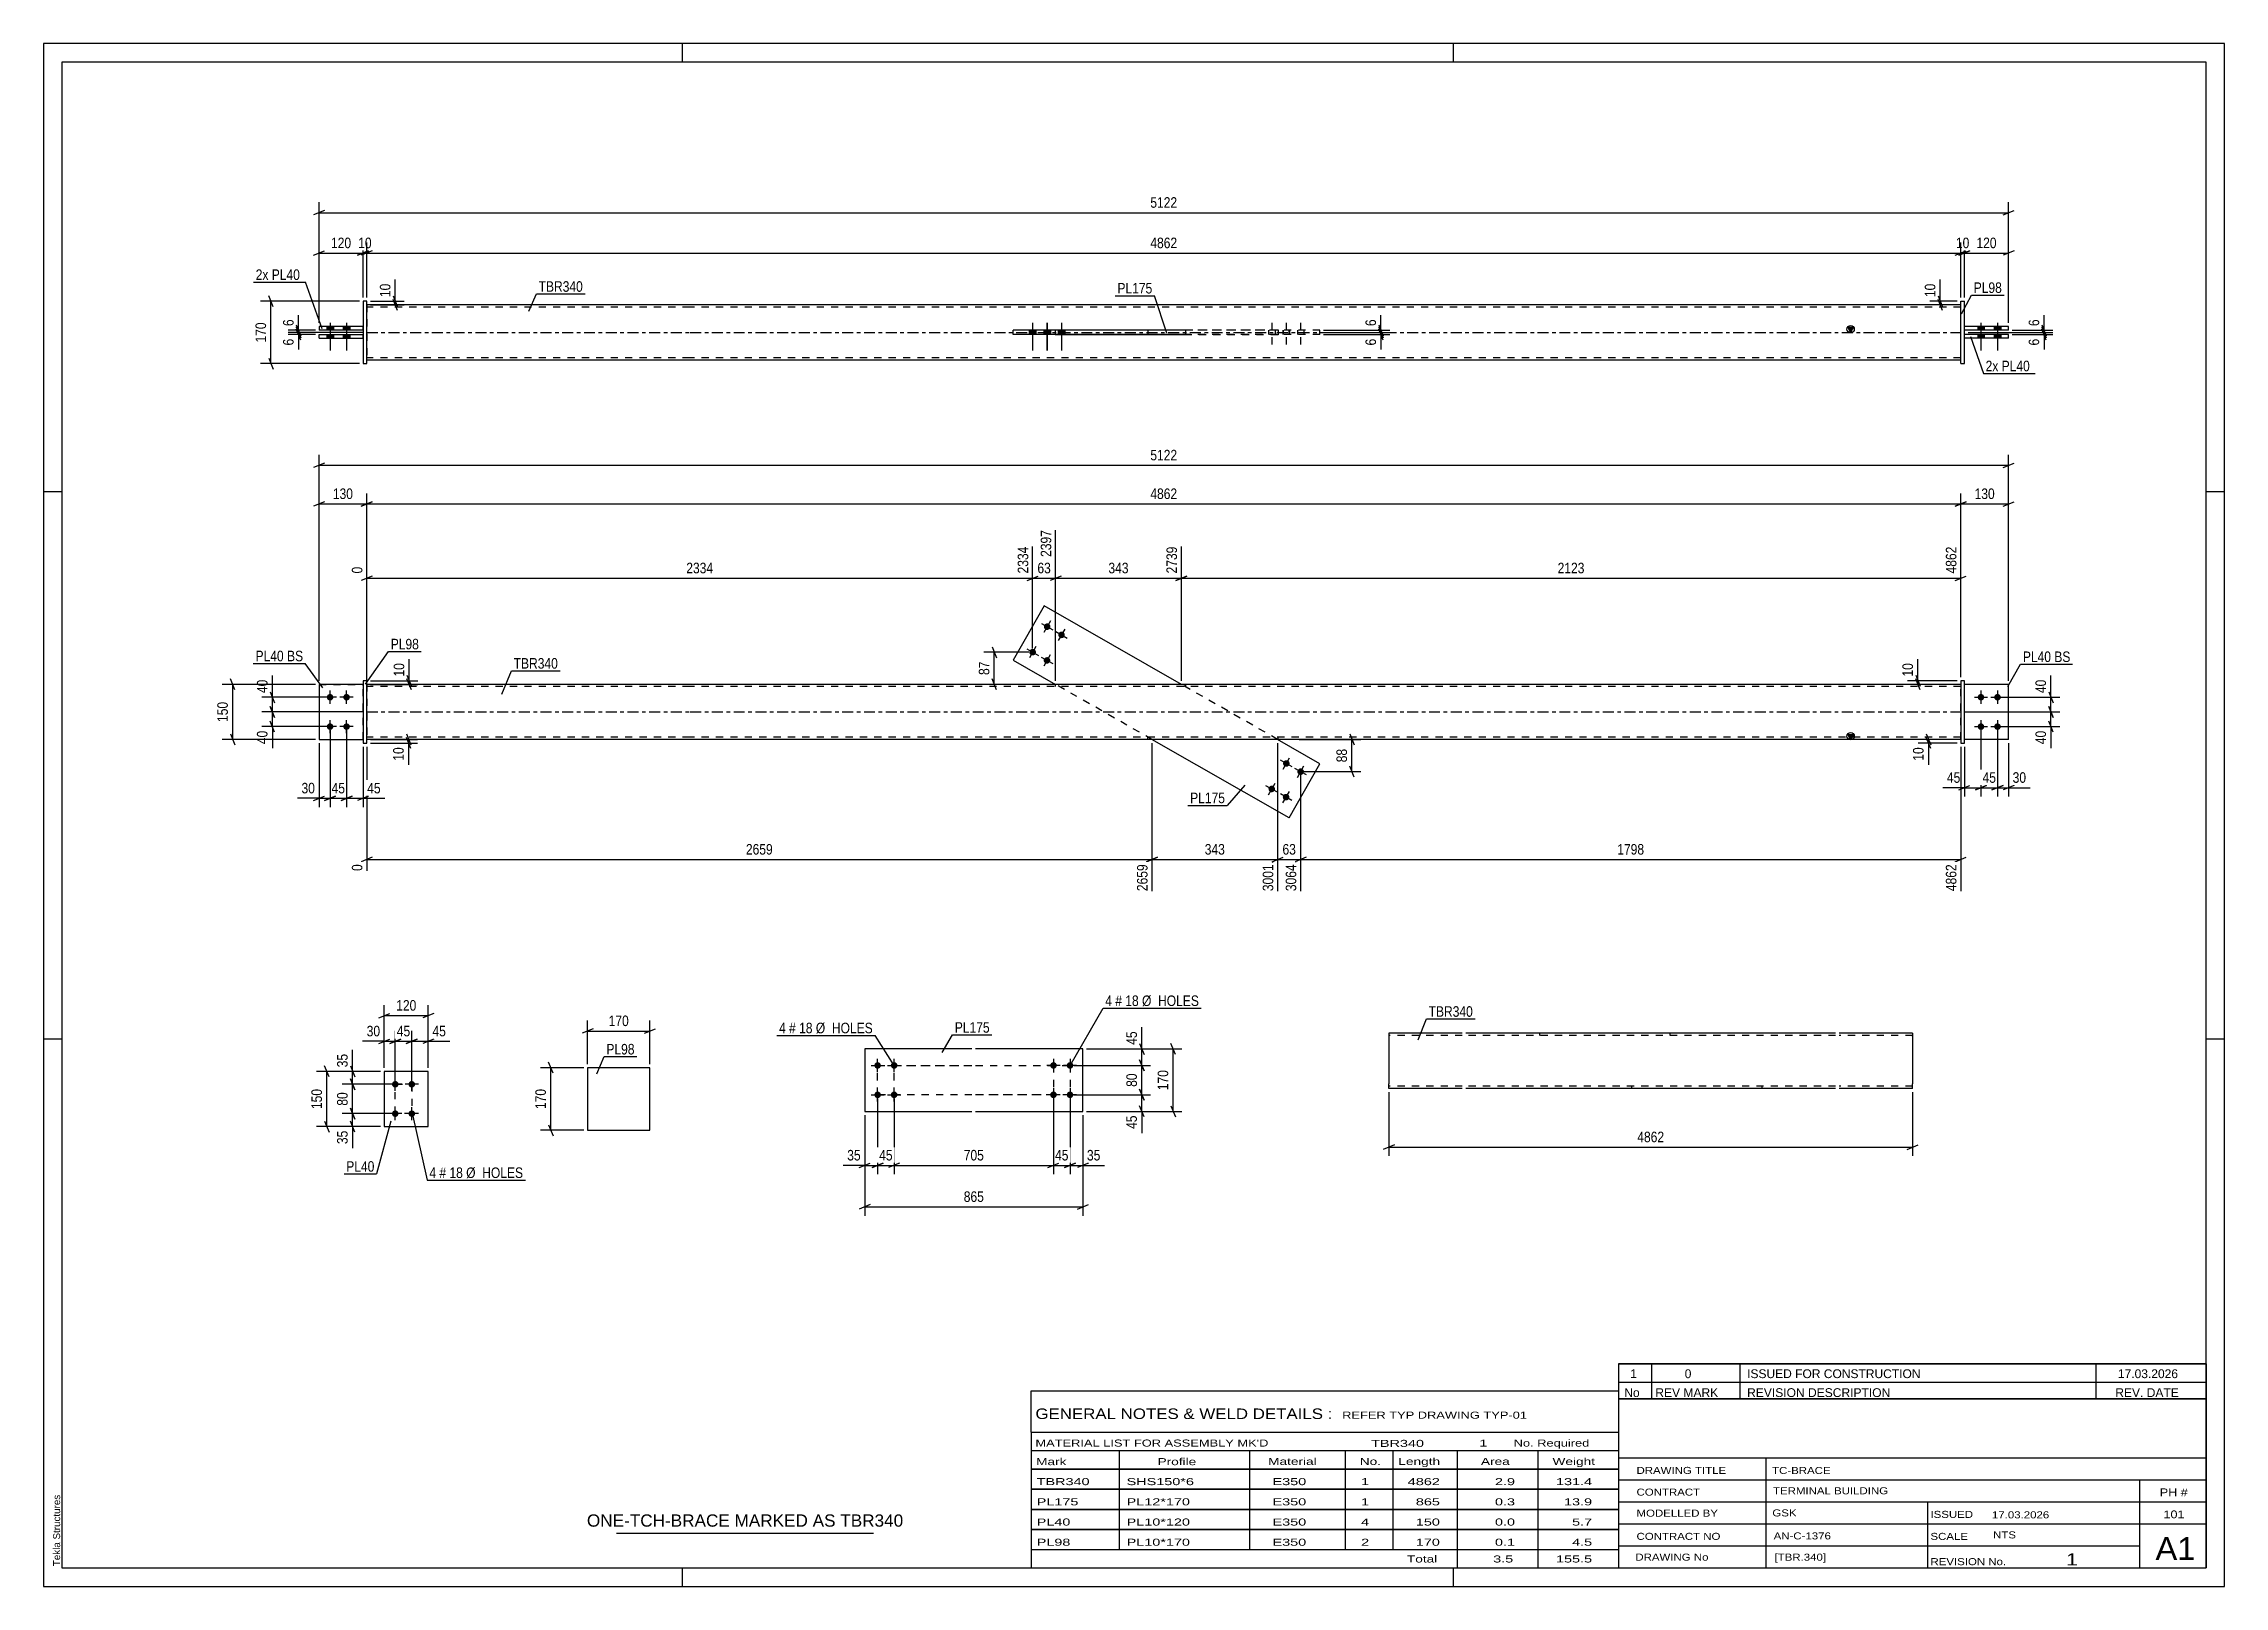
# Paper-space layout 'Layout1' of a CAD drawing. Header units: millimetres. Extents: x 0 to 594, y 0 to 420.
# The model-space entities are those that its viewports show. They can reach past a viewport. Long polylines and large blocks are cut down to what shows.
import ezdxf

# ---------------------------------------------------------------- set-up
doc = ezdxf.new("R2010")
doc.units = ezdxf.units.MM
doc.linetypes.add('DXK_LINE_DOT2', pattern=[3.9198, 1.9599, -1.9599])
doc.linetypes.add('DXK_LINE_DOT3', pattern=[5.9187, 2.979, -0.9799, 0.9799, -0.9799])
doc.layers.add('Viewport layer', color=7, linetype='Continuous', plot=False)
doc.styles.add('Arial', font='ARIAL.TTF', dxfattribs={"height": 0.2})
doc.styles.add('Arial Narrow', font='ARIALN.TTF', dxfattribs={"height": 0.2})

# ---------------------------------------------------------------- blocks, each defined once
blk = doc.blocks.new('Unknown-580874212-1129')
at = {"color": 5, "linetype": 'Continuous'}
for p, q in [((594, 420), (0, 420)), ((0, 420), (0, 0)), ((174, 415), (174, 420)), ((384, 415), (384, 420)), ((594, 0), (594, 420)), ((589, 415), (5, 415)), ((5, 415), (5, 5)), ((589, 5), (589, 415)), ((5, 298), (0, 298)), ((594, 298), (589, 298)), ((5, 149), (0, 149)), ((594, 149), (589, 149)), ((0, 0), (594, 0)), ((5, 5), (589, 5)), ((174, 0), (174, 5)), ((384, 0), (384, 5))]:
    blk.add_line(p, q, dxfattribs=at)
at = {"color": 174, "linetype": 'Continuous', "style": 'Arial'}
blk.add_text('Tekla Structures', height=1.9102, rotation=90, dxfattribs=at).set_placement((4.5, 5.5))
blk = doc.blocks.new('Part-580874212-3514 - 3513')
at = {"color": 2, "linetype": 'Continuous'}
for p, q in [((252.87, 146.32), (223.67, 146.32)), ((223.67, 146.32), (223.67, 129.32)), ((283.07, 146.32), (253.87, 146.32)), ((283.07, 129.32), (283.07, 146.32)), ((223.67, 129.32), (252.87, 129.32)), ((253.87, 129.32), (283.07, 129.32))]:
    blk.add_line(p, q, dxfattribs=at)
blk = doc.blocks.new('Bolt-580874212-3515 - 3513')
at = {"linetype": 'Continuous'}
for points in [[(275.07, 140.92, -1), (275.07, 142.72, -1)], [(279.57, 140.92, -1), (279.57, 142.72, -1)], [(275.07, 132.92, -1), (275.07, 134.72, -1)], [(279.57, 132.92, -1), (279.57, 134.72, -1)]]:
    blk.add_hatch(color=1, dxfattribs=at).paths.add_polyline_path(points)
at = {"color": 1, "linetype": 'Continuous'}
for p, q in [((275.07, 143.62), (275.07, 140.02)), ((279.57, 143.62), (279.57, 140.02)), ((276.87, 141.82), (273.27, 141.82)), ((281.37, 141.82), (277.77, 141.82)), ((276.87, 133.82), (273.27, 133.82)), ((275.07, 135.62), (275.07, 132.02)), ((281.37, 133.82), (277.77, 133.82)), ((279.57, 135.62), (279.57, 132.02))]:
    blk.add_line(p, q, dxfattribs=at)
blk = doc.blocks.new('Bolt-580874212-3516 - 3513')
at = {"linetype": 'Continuous'}
for points in [[(227.17, 142.72, -1), (227.17, 140.92, -1)], [(231.67, 142.72, -1), (231.67, 140.92, -1)], [(227.17, 134.72, -1), (227.17, 132.92, -1)], [(231.67, 134.72, -1), (231.67, 132.92, -1)]]:
    blk.add_hatch(color=1, dxfattribs=at).paths.add_polyline_path(points)
at = {"color": 1, "linetype": 'Continuous'}
for p, q in [((227.17, 140.02), (227.17, 143.62)), ((231.67, 140.02), (231.67, 143.62)), ((225.37, 141.82), (228.97, 141.82)), ((229.87, 141.82), (233.47, 141.82)), ((225.37, 133.82), (228.97, 133.82)), ((227.17, 132.02), (227.17, 135.62)), ((229.87, 133.82), (233.47, 133.82)), ((231.67, 132.02), (231.67, 135.62))]:
    blk.add_line(p, q, dxfattribs=at)
blk = doc.blocks.new('Part-580874212-1555 - 1539')
at = {"color": 2, "linetype": 'Continuous'}
for p, q in [((92.78, 140.19), (92.78, 125.19)), ((104.78, 140.19), (92.78, 140.19)), ((104.78, 125.19), (104.78, 140.19)), ((92.78, 125.19), (104.78, 125.19))]:
    blk.add_line(p, q, dxfattribs=at)
blk = doc.blocks.new('Bolt-580874212-1560 - 1539')
at = {"linetype": 'Continuous'}
for points in [[(95.78, 135.79, -1), (95.78, 137.59, -1)], [(100.28, 135.79, -1), (100.28, 137.59, -1)], [(95.78, 127.79, -1), (95.78, 129.59, -1)], [(100.28, 127.79, -1), (100.28, 129.59, -1)]]:
    blk.add_hatch(color=1, dxfattribs=at).paths.add_polyline_path(points)
at = {"color": 1, "linetype": 'Continuous'}
for p, q in [((97.58, 136.69), (93.98, 136.69)), ((95.78, 134.89), (95.78, 138.49)), ((102.08, 136.69), (98.48, 136.69)), ((100.28, 134.89), (100.28, 138.49)), ((97.58, 128.69), (93.98, 128.69)), ((95.78, 126.89), (95.78, 130.49)), ((102.08, 128.69), (98.48, 128.69)), ((100.28, 126.89), (100.28, 130.49))]:
    blk.add_line(p, q, dxfattribs=at)
blk = doc.blocks.new('Part-580874212-1922 - 1901')
at = {"color": 7, "linetype": 'DXK_LINE_DOT2'}
for p, q in [((535.2, 245.56), (523.2, 245.56)), ((523.2, 230.56), (523.2, 245.56)), ((535.2, 230.56), (535.2, 245.56)), ((535.2, 230.56), (523.2, 230.56))]:
    blk.add_line(p, q, dxfattribs=at)
blk = doc.blocks.new('Part-580874212-1923 - 1901')
at = {"color": 2, "linetype": 'Continuous'}
for p, q in [((523.2, 246.56), (522.2, 246.56)), ((522.2, 246.56), (522.2, 229.56)), ((523.2, 229.56), (523.2, 246.56)), ((522.2, 229.56), (523.2, 229.56))]:
    blk.add_line(p, q, dxfattribs=at)
blk = doc.blocks.new('Part-580874212-1928 - 1901')
at = {"color": 2, "linetype": 'Continuous'}
for p, q in [((75.02, 245.56), (75.02, 230.56)), ((87.02, 245.56), (75.02, 245.56)), ((75.02, 230.56), (87.02, 230.56))]:
    blk.add_line(p, q, dxfattribs=at)
at = {"color": 7, "linetype": 'DXK_LINE_DOT2'}
blk.add_line((87.02, 230.56), (87.02, 245.56), dxfattribs=at)
blk = doc.blocks.new('Part-580874212-1912 - 1901')
at = {"linetype": 'Continuous'}
blk.add_hatch(color=2, dxfattribs=at).paths.add_polyline_path([(492.2, 230.56), (491.4, 231.96), (493, 231.96)])
at = {"color": 2, "linetype": 'Continuous'}
for p, q in [((176.02, 245.56), (88.02, 245.56)), ((522.2, 245.56), (176.12, 245.56)), ((492.2, 230.56), (491.4, 231.96)), ((491.4, 231.96), (493, 231.96)), ((493, 231.96), (492.2, 230.56)), ((176.02, 230.56), (88.02, 230.56)), ((522.2, 230.56), (176.12, 230.56))]:
    blk.add_line(p, q, dxfattribs=at)
at = {"color": 7, "linetype": 'DXK_LINE_DOT2'}
for p, q in [((88.02, 245.56), (88.02, 230.56)), ((176.02, 244.96), (88.02, 244.96)), ((522.2, 244.96), (176.12, 244.96)), ((275.55, 245.56), (275.55, 244.96)), ((311.05, 245.56), (311.05, 244.96)), ((522.2, 230.56), (522.2, 245.56)), ((176.02, 231.16), (88.02, 231.16)), ((522.2, 231.16), (176.12, 231.16)), ((300.73, 230.56), (300.73, 231.16)), ((336.23, 230.56), (336.23, 231.16))]:
    blk.add_line(p, q, dxfattribs=at)
at = {"color": 7, "linetype": 'DXK_LINE_DOT3'}
for p, q in [((88.02, 238.06), (176.02, 238.06)), ((176.12, 238.06), (522.2, 238.06))]:
    blk.add_line(p, q, dxfattribs=at)
at = {"color": 2, "linetype": 'Continuous'}
blk.add_circle((492.2, 231.46), 1, dxfattribs=at)
blk = doc.blocks.new('Part-580874212-1933 - 1901')
at = {"color": 7, "linetype": 'DXK_LINE_DOT2'}
for p, q in [((75.02, 245.56), (75.02, 230.56)), ((75.02, 245.56), (87.02, 245.56)), ((87.02, 245.56), (87.02, 230.56)), ((75.02, 230.56), (87.02, 230.56))]:
    blk.add_line(p, q, dxfattribs=at)
blk = doc.blocks.new('Part-580874212-1917 - 1901')
at = {"color": 2, "linetype": 'Continuous'}
for p, q in [((535.2, 245.56), (523.2, 245.56)), ((535.2, 230.56), (535.2, 245.56)), ((535.2, 230.56), (523.2, 230.56))]:
    blk.add_line(p, q, dxfattribs=at)
at = {"color": 7, "linetype": 'DXK_LINE_DOT2'}
blk.add_line((523.2, 230.56), (523.2, 245.56), dxfattribs=at)
blk = doc.blocks.new('Part-580874212-1938 - 1901')
at = {"color": 2, "linetype": 'Continuous'}
for p, q in [((88.02, 246.56), (87.02, 246.56)), ((87.02, 246.56), (87.02, 229.56)), ((88.02, 229.56), (88.02, 246.56)), ((87.02, 229.56), (88.02, 229.56))]:
    blk.add_line(p, q, dxfattribs=at)
blk = doc.blocks.new('Part-580874212-1943 - 1901')
at = {"color": 2, "linetype": 'Continuous'}
for p, q in [((272.56, 266.91), (264.12, 252.15)), ((309.9, 245.56), (272.56, 266.91)), ((264.12, 252.15), (275.65, 245.56)), ((339.23, 209.21), (301.88, 230.56)), ((347.66, 223.97), (336.13, 230.56)), ((339.23, 209.21), (347.66, 223.97))]:
    blk.add_line(p, q, dxfattribs=at)
at = {"color": 7, "linetype": 'DXK_LINE_DOT2'}
for p, q in [((301.88, 230.56), (275.65, 245.56)), ((336.13, 230.56), (309.9, 245.56))]:
    blk.add_line(p, q, dxfattribs=at)
blk = doc.blocks.new('Bolt-580874212-1944 - 1901')
at = {"linetype": 'Continuous'}
for points in [[(527.7, 242.96, -1), (527.7, 241.16, -1)], [(532.2, 242.96, -1), (532.2, 241.16, -1)], [(527.7, 234.96, -1), (527.7, 233.16, -1)], [(532.2, 234.96, -1), (532.2, 233.16, -1)]]:
    blk.add_hatch(color=1, dxfattribs=at).paths.add_polyline_path(points)
at = {"color": 1, "linetype": 'Continuous'}
for p, q in [((527.7, 243.86), (527.7, 240.26)), ((532.2, 243.86), (532.2, 240.26)), ((525.9, 242.06), (529.5, 242.06)), ((530.4, 242.06), (534, 242.06)), ((525.9, 234.06), (529.5, 234.06)), ((527.7, 235.86), (527.7, 232.26)), ((530.4, 234.06), (534, 234.06)), ((532.2, 235.86), (532.2, 232.26))]:
    blk.add_line(p, q, dxfattribs=at)
blk = doc.blocks.new('Bolt-580874212-1945 - 1901')
at = {"linetype": 'Continuous'}
for points in [[(78.02, 241.16, -1), (78.02, 242.96, -1)], [(82.52, 241.16, -1), (82.52, 242.96, -1)], [(78.02, 233.16, -1), (78.02, 234.96, -1)], [(82.52, 233.16, -1), (82.52, 234.96, -1)]]:
    blk.add_hatch(color=1, dxfattribs=at).paths.add_polyline_path(points)
at = {"color": 1, "linetype": 'Continuous'}
for p, q in [((78.02, 240.26), (78.02, 243.86)), ((82.52, 240.26), (82.52, 243.86)), ((79.82, 242.06), (76.22, 242.06)), ((84.32, 242.06), (80.72, 242.06)), ((79.82, 234.06), (76.22, 234.06)), ((78.02, 232.26), (78.02, 235.86)), ((84.32, 234.06), (80.72, 234.06)), ((82.52, 232.26), (82.52, 235.86))]:
    blk.add_line(p, q, dxfattribs=at)
blk = doc.blocks.new('Bolt-580874212-1946 - 1901')
at = {"linetype": 'Continuous'}
for points in [[(273.81, 262.05, -1), (272.91, 260.49, -1)], [(277.71, 259.82, -1), (276.82, 258.25, -1)], [(269.84, 255.11, -1), (268.94, 253.54, -1)], [(273.74, 252.87, -1), (272.85, 251.31, -1)]]:
    blk.add_hatch(color=1, dxfattribs=at).paths.add_polyline_path(points)
at = {"color": 1, "linetype": 'Continuous'}
for p, q in [((271.8, 262.16), (274.92, 260.38)), ((274.25, 262.83), (272.47, 259.71)), ((270.28, 255.89), (268.5, 252.76)), ((275.7, 259.93), (278.83, 258.14)), ((278.16, 260.6), (276.37, 257.47)), ((267.83, 255.22), (270.95, 253.43)), ((271.73, 252.98), (274.86, 251.2)), ((274.19, 253.65), (272.4, 250.53))]:
    blk.add_line(p, q, dxfattribs=at)
blk = doc.blocks.new('Bolt-580874212-1947 - 1901')
at = {"linetype": 'Continuous'}
for points in [[(338.04, 223.25, -1), (338.93, 224.82, -1)], [(341.95, 221.02, -1), (342.84, 222.58, -1)], [(334.07, 216.31, -1), (334.96, 217.87, -1)], [(337.97, 214.08, -1), (338.87, 215.64, -1)]]:
    blk.add_hatch(color=1, dxfattribs=at).paths.add_polyline_path(points)
at = {"color": 1, "linetype": 'Continuous'}
for p, q in [((340.05, 223.14), (336.92, 224.93)), ((337.59, 222.47), (339.38, 225.6)), ((343.95, 220.91), (340.83, 222.7)), ((341.5, 220.24), (343.29, 223.36)), ((336.08, 216.2), (332.95, 217.98)), ((333.62, 215.53), (335.41, 218.65)), ((339.98, 213.96), (336.86, 215.75)), ((337.53, 213.29), (339.31, 216.42))]:
    blk.add_line(p, q, dxfattribs=at)
blk = doc.blocks.new('Part-580874212-2347 - 2328')
at = {"color": 2, "linetype": 'Continuous'}
for p, q in [((75.02, 339.78), (75.02, 340.78)), ((75.02, 340.78), (87.02, 340.78)), ((75.02, 339.78), (87.02, 339.78))]:
    blk.add_line(p, q, dxfattribs=at)
at = {"color": 7, "linetype": 'DXK_LINE_DOT2'}
blk.add_line((87.02, 339.78), (87.02, 340.78), dxfattribs=at)
blk = doc.blocks.new('Bolt-580874212-2331 - 2328')
at = {"linetype": 'Continuous'}
for points in [[(77.12, 341.98), (78.92, 341.98), (78.92, 342.98), (77.12, 342.98)], [(77.12, 341.98), (78.92, 341.98), (78.92, 342.98), (77.12, 342.98)], [(77.12, 339.78), (78.92, 339.78), (78.92, 340.78), (77.12, 340.78)], [(77.12, 339.78), (78.92, 339.78), (78.92, 340.78), (77.12, 340.78)], [(81.62, 341.98), (83.42, 341.98), (83.42, 342.98), (81.62, 342.98)], [(81.62, 341.98), (83.42, 341.98), (83.42, 342.98), (81.62, 342.98)], [(81.62, 339.78), (83.42, 339.78), (83.42, 340.78), (81.62, 340.78)], [(81.62, 339.78), (83.42, 339.78), (83.42, 340.78), (81.62, 340.78)]]:
    blk.add_hatch(color=1, dxfattribs=at).paths.add_polyline_path(points)
at = {"color": 1, "linetype": 'Continuous'}
for p, q in [((77.12, 342.98), (77.12, 341.98)), ((77.12, 342.98), (77.12, 341.98)), ((77.12, 340.78), (77.12, 339.78)), ((77.12, 340.78), (77.12, 339.78)), ((78.02, 343.98), (78.02, 336.48)), ((78.02, 343.98), (78.02, 336.48)), ((78.92, 342.98), (78.92, 341.98)), ((78.92, 342.98), (78.92, 341.98)), ((78.92, 340.78), (78.92, 339.78)), ((78.92, 340.78), (78.92, 339.78)), ((81.62, 342.98), (81.62, 341.98)), ((81.62, 342.98), (81.62, 341.98)), ((81.62, 340.78), (81.62, 339.78)), ((81.62, 340.78), (81.62, 339.78)), ((82.52, 343.98), (82.52, 336.48)), ((82.52, 343.98), (82.52, 336.48)), ((83.42, 342.98), (83.42, 341.98)), ((83.42, 342.98), (83.42, 341.98)), ((83.42, 340.78), (83.42, 339.78)), ((83.42, 340.78), (83.42, 339.78))]:
    blk.add_line(p, q, dxfattribs=at)
blk = doc.blocks.new('Bolt-580874212-2330 - 2328')
at = {"linetype": 'Continuous'}
for points in [[(528.6, 342.98), (526.8, 342.98), (526.8, 341.98), (528.6, 341.98)], [(528.6, 342.98), (526.8, 342.98), (526.8, 341.98), (528.6, 341.98)], [(528.6, 340.78), (526.8, 340.78), (526.8, 339.78), (528.6, 339.78)], [(528.6, 340.78), (526.8, 340.78), (526.8, 339.78), (528.6, 339.78)], [(533.1, 342.98), (531.3, 342.98), (531.3, 341.98), (533.1, 341.98)], [(533.1, 342.98), (531.3, 342.98), (531.3, 341.98), (533.1, 341.98)], [(533.1, 340.78), (531.3, 340.78), (531.3, 339.78), (533.1, 339.78)], [(533.1, 340.78), (531.3, 340.78), (531.3, 339.78), (533.1, 339.78)]]:
    blk.add_hatch(color=1, dxfattribs=at).paths.add_polyline_path(points)
at = {"color": 1, "linetype": 'Continuous'}
for p, q in [((526.8, 342.98), (526.8, 341.98)), ((526.8, 342.98), (526.8, 341.98)), ((526.8, 340.78), (526.8, 339.78)), ((526.8, 340.78), (526.8, 339.78)), ((527.7, 343.98), (527.7, 336.48)), ((527.7, 343.98), (527.7, 336.48)), ((528.6, 342.98), (528.6, 341.98)), ((528.6, 342.98), (528.6, 341.98)), ((528.6, 340.78), (528.6, 339.78)), ((528.6, 340.78), (528.6, 339.78)), ((531.3, 342.98), (531.3, 341.98)), ((531.3, 342.98), (531.3, 341.98)), ((531.3, 340.78), (531.3, 339.78)), ((531.3, 340.78), (531.3, 339.78)), ((532.2, 343.98), (532.2, 336.48)), ((532.2, 343.98), (532.2, 336.48)), ((533.1, 342.98), (533.1, 341.98)), ((533.1, 342.98), (533.1, 341.98)), ((533.1, 340.78), (533.1, 339.78)), ((533.1, 340.78), (533.1, 339.78))]:
    blk.add_line(p, q, dxfattribs=at)
blk = doc.blocks.new('Part-580874212-2336 - 2328')
at = {"color": 2, "linetype": 'Continuous'}
for p, q in [((264.12, 340.78), (264.12, 341.98)), ((311.05, 341.98), (264.12, 341.98)), ((311.05, 340.78), (264.12, 340.78)), ((272.56, 340.78), (272.56, 341.98))]:
    blk.add_line(p, q, dxfattribs=at)
at = {"color": 7, "linetype": 'DXK_LINE_DOT2'}
for p, q in [((347.66, 341.98), (311.05, 341.98)), ((347.66, 340.78), (311.05, 340.78)), ((339.23, 340.78), (339.23, 341.98)), ((347.66, 340.78), (347.66, 341.98))]:
    blk.add_line(p, q, dxfattribs=at)
blk = doc.blocks.new('Part-580874212-2337 - 2328')
at = {"color": 2, "linetype": 'Continuous'}
for p, q in [((88.02, 349.88), (87.02, 349.88)), ((87.02, 349.88), (87.02, 332.88)), ((88.02, 332.88), (88.02, 349.88)), ((87.02, 332.88), (88.02, 332.88))]:
    blk.add_line(p, q, dxfattribs=at)
blk = doc.blocks.new('Part-580874212-2342 - 2328')
at = {"color": 2, "linetype": 'Continuous'}
for p, q in [((75.02, 342.98), (75.02, 341.98)), ((87.02, 342.98), (75.02, 342.98)), ((87.02, 341.98), (75.02, 341.98))]:
    blk.add_line(p, q, dxfattribs=at)
at = {"color": 7, "linetype": 'DXK_LINE_DOT2'}
blk.add_line((87.02, 341.98), (87.02, 342.98), dxfattribs=at)
blk = doc.blocks.new('Part-580874212-2352 - 2328')
at = {"color": 2, "linetype": 'Continuous'}
for p, q in [((522.2, 332.88), (522.2, 349.88)), ((522.2, 349.88), (523.2, 349.88)), ((523.2, 332.88), (523.2, 349.88)), ((522.2, 332.88), (523.2, 332.88))]:
    blk.add_line(p, q, dxfattribs=at)
blk = doc.blocks.new('Part-580874212-2357 - 2328')
at = {"color": 2, "linetype": 'Continuous'}
for p, q in [((535.2, 342.98), (523.2, 342.98)), ((535.2, 341.98), (523.2, 341.98)), ((535.2, 341.98), (535.2, 342.98))]:
    blk.add_line(p, q, dxfattribs=at)
at = {"color": 7, "linetype": 'DXK_LINE_DOT2'}
blk.add_line((523.2, 341.98), (523.2, 342.98), dxfattribs=at)
blk = doc.blocks.new('Part-580874212-2362 - 2328')
at = {"color": 2, "linetype": 'Continuous'}
for p, q in [((535.2, 340.78), (523.2, 340.78)), ((535.2, 339.78), (523.2, 339.78)), ((535.2, 339.78), (535.2, 340.78))]:
    blk.add_line(p, q, dxfattribs=at)
at = {"color": 7, "linetype": 'DXK_LINE_DOT2'}
blk.add_line((523.2, 339.78), (523.2, 340.78), dxfattribs=at)
blk = doc.blocks.new('Part-580874212-2367 - 2328')
at = {"linetype": 'Continuous'}
blk.add_hatch(color=2, dxfattribs=at).paths.add_polyline_path([(492.2, 341.38), (491.4, 342.78), (493, 342.78)])
at = {"color": 2, "linetype": 'Continuous'}
for p, q in [((176.02, 348.88), (88.02, 348.88)), ((522.2, 348.88), (176.12, 348.88)), ((275.55, 342.08), (275.55, 341.98)), ((275.55, 342.08), (311.05, 342.08)), ((275.55, 340.68), (275.55, 340.78)), ((311.05, 340.68), (275.55, 340.68)), ((300.73, 342.08), (300.73, 341.98)), ((300.73, 340.68), (300.73, 340.78)), ((311.05, 342.08), (311.05, 340.68)), ((492.2, 341.38), (491.4, 342.78)), ((491.4, 342.78), (493, 342.78)), ((493, 342.78), (492.2, 341.38)), ((88.02, 333.88), (176.02, 333.88)), ((176.12, 333.88), (522.2, 333.88))]:
    blk.add_line(p, q, dxfattribs=at)
at = {"color": 7, "linetype": 'DXK_LINE_DOT2'}
for p, q in [((88.02, 348.88), (88.02, 333.88)), ((176.02, 348.28), (88.02, 348.28)), ((522.2, 348.28), (176.12, 348.28)), ((522.2, 333.88), (522.2, 348.88)), ((275.55, 341.98), (275.55, 340.68)), ((300.73, 341.98), (300.73, 340.68)), ((311.05, 342.08), (336.23, 342.08)), ((336.23, 340.68), (311.05, 340.68)), ((336.23, 342.08), (336.23, 340.68)), ((176.02, 334.48), (88.02, 334.48)), ((522.2, 334.48), (176.12, 334.48))]:
    blk.add_line(p, q, dxfattribs=at)
at = {"color": 7, "linetype": 'DXK_LINE_DOT3'}
for p, q in [((88.02, 341.38), (176.02, 341.38)), ((176.12, 341.38), (522.2, 341.38))]:
    blk.add_line(p, q, dxfattribs=at)
at = {"color": 2, "linetype": 'Continuous'}
blk.add_circle((492.2, 342.28), 1, dxfattribs=at)
blk = doc.blocks.new('Bolt-580874212-2373 - 2328')
at = {"linetype": 'Continuous'}
for points in [[(270.29, 341.98), (268.49, 341.98), (268.49, 340.78), (270.29, 340.78)], [(274.2, 341.98), (272.4, 341.98), (272.4, 340.78), (274.2, 340.78)], [(274.26, 341.98), (272.46, 341.98), (272.46, 340.78), (274.26, 340.78)], [(278.17, 341.98), (276.37, 341.98), (276.37, 340.78), (278.17, 340.78)]]:
    blk.add_hatch(color=1, dxfattribs=at).paths.add_polyline_path(points)
at = {"color": 1, "linetype": 'Continuous'}
for p, q in [((268.49, 341.98), (268.49, 340.78)), ((269.39, 343.98), (269.39, 336.48)), ((270.29, 341.98), (270.29, 340.78)), ((272.4, 341.98), (272.4, 340.78)), ((272.46, 341.98), (272.46, 340.78)), ((273.3, 343.98), (273.3, 336.48)), ((273.36, 343.98), (273.36, 336.48)), ((274.2, 341.98), (274.2, 340.78)), ((274.26, 341.98), (274.26, 340.78)), ((276.37, 341.98), (276.37, 340.78)), ((277.27, 343.98), (277.27, 336.48)), ((278.17, 341.98), (278.17, 340.78))]:
    blk.add_line(p, q, dxfattribs=at)
blk = doc.blocks.new('Bolt-580874212-2374 - 2328')
at = {"color": 1, "linetype": 'DXK_LINE_DOT2'}
for p, q in [((333.61, 341.98), (333.61, 340.78)), ((334.51, 343.98), (334.51, 336.48)), ((335.41, 341.98), (335.41, 340.78)), ((337.52, 341.98), (337.52, 340.78)), ((337.59, 341.98), (337.59, 340.78)), ((338.42, 343.98), (338.42, 336.48)), ((338.49, 343.98), (338.49, 336.48)), ((339.32, 341.98), (339.32, 340.78)), ((339.39, 341.98), (339.39, 340.78)), ((341.49, 341.98), (341.49, 340.78)), ((342.39, 343.98), (342.39, 336.48)), ((343.29, 341.98), (343.29, 340.78))]:
    blk.add_line(p, q, dxfattribs=at)
blk = doc.blocks.new('Part-580874212-1515 - 1499')
at = {"color": 2, "linetype": 'Continuous'}
for p, q in [((165.15, 141.19), (148.15, 141.19)), ((148.15, 141.19), (148.15, 124.19)), ((165.15, 124.19), (165.15, 141.19)), ((148.15, 124.19), (165.15, 124.19))]:
    blk.add_line(p, q, dxfattribs=at)
blk = doc.blocks.new('Part-580874212-1478 - 1462')
at = {"color": 2, "linetype": 'Continuous'}
for p, q in [((386.41, 150.57), (366.41, 150.57)), ((366.41, 150.57), (366.41, 136.77)), ((488.09, 150.57), (387.41, 150.57)), ((509.09, 150.57), (489.09, 150.57)), ((509.09, 150.57), (509.09, 136.77)), ((366.41, 135.92), (366.41, 136.77)), ((509.09, 135.57), (509.09, 136.77)), ((366.41, 135.66), (366.41, 135.92)), ((366.41, 135.57), (366.41, 135.66)), ((386.41, 135.57), (366.41, 135.57)), ((488.09, 135.57), (387.41, 135.57)), ((509.09, 135.57), (489.09, 135.57))]:
    blk.add_line(p, q, dxfattribs=at)
at = {"color": 7, "linetype": 'DXK_LINE_DOT2'}
for p, q in [((386.41, 149.97), (366.41, 149.97)), ((488.09, 149.97), (387.41, 149.97)), ((407.41, 150.57), (407.41, 149.97)), ((442.91, 150.57), (442.91, 149.97)), ((509.09, 149.97), (489.09, 149.97)), ((509.09, 149.97), (509.09, 149.93)), ((509.09, 149.93), (509.09, 149.97)), ((509.09, 149.83), (509.09, 149.93)), ((509.09, 149.93), (509.09, 149.83)), ((366.41, 136.31), (366.41, 136.77)), ((366.41, 135.92), (366.41, 136.54)), ((366.41, 136.17), (366.41, 136.22)), ((366.41, 136.17), (366.41, 136.22)), ((386.41, 136.17), (366.41, 136.17)), ((366.41, 135.57), (366.41, 135.57)), ((488.09, 136.17), (387.41, 136.17)), ((432.59, 135.57), (432.59, 136.17)), ((468.09, 135.57), (468.09, 136.17)), ((509.09, 136.17), (489.09, 136.17)), ((509.09, 136.22), (509.09, 136.54)), ((509.09, 136.17), (509.09, 136.22))]:
    blk.add_line(p, q, dxfattribs=at)
blk = doc.blocks.new('Rectangle-580874212-3690 - 3513')
at = {"color": 1, "linetype": 'DXK_LINE_DOT2'}
for p, q in [((227.17, 141.82), (252.87, 141.82)), ((227.17, 133.82), (227.17, 141.82)), ((253.87, 141.82), (279.57, 141.82)), ((279.57, 141.82), (279.57, 133.82)), ((252.87, 133.82), (227.17, 133.82)), ((279.57, 133.82), (253.87, 133.82))]:
    blk.add_line(p, q, dxfattribs=at)
blk = doc.blocks.new('Rectangle-580874212-1669 - 1539')
at = {"color": 1, "linetype": 'DXK_LINE_DOT2'}
blk.add_lwpolyline([(95.78, 136.69), (100.28, 136.69), (100.28, 128.69), (95.78, 128.69), (95.78, 136.69)], close=True, dxfattribs=at)
blk = doc.blocks.new('Rectangle-580874212-3700 - 3513')
at = {"color": 1, "linetype": 'DXK_LINE_DOT2'}
for p, q in [((231.67, 141.82), (252.87, 141.82)), ((231.67, 133.82), (231.67, 141.82)), ((253.87, 141.82), (275.07, 141.82)), ((275.07, 141.82), (275.07, 133.82)), ((252.87, 133.82), (231.67, 133.82)), ((275.07, 133.82), (253.87, 133.82))]:
    blk.add_line(p, q, dxfattribs=at)
blk = doc.blocks.new('StraightDimension-580874212-3525 - 3513')
at = {"color": 7, "linetype": 'Continuous'}
for p, q in [((227.17, 132.82), (227.17, 112.2)), ((223.67, 128.32), (223.67, 112.2)), ((222.17, 114), (225.17, 115.2)), ((223.67, 114.6), (227.17, 114.6)), ((228.67, 115.2), (225.67, 114))]:
    blk.add_line(p, q, dxfattribs=at)
at = {"color": 0}
blk.add_wipeout([(223.14, 115.35), (223.14, 119.55), (218.29, 119.55), (218.29, 115.35)], dxfattribs=at)
at = {"color": 7, "linetype": 'Continuous'}
blk.add_line((223.67, 114.6), (217.76, 114.6), dxfattribs=at)
blk.add_line((223.67, 114.6), (217.76, 114.6), dxfattribs=at)
at = {"color": 3, "style": 'Arial Narrow'}
blk.add_text('35', height=2.863, dxfattribs=at).set_placement((218.89, 115.95))
blk = doc.blocks.new('StraightDimension-580874212-3521 - 3513')
at = {"color": 7, "linetype": 'Continuous'}
for p, q in [((279.57, 132.82), (279.57, 112.2)), ((283.07, 128.32), (283.07, 112.2)), ((278.07, 114), (281.07, 115.2)), ((279.57, 114.6), (283.07, 114.6)), ((284.57, 115.2), (281.57, 114))]:
    blk.add_line(p, q, dxfattribs=at)
at = {"color": 0}
blk.add_wipeout([(288.45, 115.35), (288.45, 119.55), (283.59, 119.55), (283.59, 115.35)], dxfattribs=at)
at = {"color": 7, "linetype": 'Continuous'}
blk.add_line((283.07, 114.6), (288.97, 114.6), dxfattribs=at)
blk.add_line((283.07, 114.6), (288.97, 114.6), dxfattribs=at)
at = {"color": 3, "style": 'Arial Narrow'}
blk.add_text('35', height=2.863, dxfattribs=at).set_placement((284.19, 115.95))
blk = doc.blocks.new('StraightDimension-580874212-3522 - 3513')
at = {"color": 7, "linetype": 'Continuous'}
for p, q in [((275.07, 132.82), (275.07, 112.2)), ((279.57, 132.82), (279.57, 112.2)), ((273.57, 114), (276.57, 115.2)), ((275.07, 114.6), (279.57, 114.6)), ((281.07, 115.2), (278.07, 114))]:
    blk.add_line(p, q, dxfattribs=at)
at = {"color": 0}
blk.add_wipeout([(279.75, 115.35), (279.75, 119.55), (274.89, 119.55), (274.89, 115.35)], dxfattribs=at)
at = {"color": 3, "style": 'Arial Narrow'}
blk.add_text('45', height=2.863, dxfattribs=at).set_placement((275.49, 115.95))
blk = doc.blocks.new('StraightDimension-580874212-3523 - 3513')
at = {"color": 7, "linetype": 'Continuous'}
for p, q in [((231.67, 132.82), (231.67, 112.2)), ((275.07, 132.82), (275.07, 112.2)), ((233.17, 115.2), (230.17, 114)), ((231.67, 114.6), (275.07, 114.6)), ((273.57, 114), (276.57, 115.2))]:
    blk.add_line(p, q, dxfattribs=at)
at = {"color": 0}
blk.add_wipeout([(256.71, 115.35), (256.71, 119.55), (250.03, 119.55), (250.03, 115.35)], dxfattribs=at)
at = {"color": 3, "style": 'Arial Narrow'}
blk.add_text('705', height=2.863, dxfattribs=at).set_placement((250.63, 115.95))
blk = doc.blocks.new('StraightDimension-580874212-3524 - 3513')
at = {"color": 7, "linetype": 'Continuous'}
for p, q in [((227.17, 132.82), (227.17, 112.2)), ((231.67, 132.82), (231.67, 112.2)), ((225.67, 114), (228.67, 115.2)), ((227.17, 114.6), (231.67, 114.6)), ((233.17, 115.2), (230.17, 114))]:
    blk.add_line(p, q, dxfattribs=at)
at = {"color": 0}
blk.add_wipeout([(231.85, 115.35), (231.85, 119.55), (226.99, 119.55), (226.99, 115.35)], dxfattribs=at)
at = {"color": 3, "style": 'Arial Narrow'}
blk.add_text('45', height=2.863, dxfattribs=at).set_placement((227.59, 115.95))
blk = doc.blocks.new('StraightDimension-580874212-3541 - 3513')
at = {"color": 7, "linetype": 'Continuous'}
for p, q in [((223.67, 128.32), (223.67, 100.92)), ((283.07, 128.32), (283.07, 100.92)), ((225.17, 103.92), (222.17, 102.72)), ((223.67, 103.32), (283.07, 103.32)), ((281.57, 102.72), (284.57, 103.92))]:
    blk.add_line(p, q, dxfattribs=at)
at = {"color": 0}
blk.add_wipeout([(256.71, 104.07), (256.71, 108.27), (250.03, 108.27), (250.03, 104.07)], dxfattribs=at)
at = {"color": 3, "style": 'Arial Narrow'}
blk.add_text('865', height=2.863, dxfattribs=at).set_placement((250.63, 104.67))
blk = doc.blocks.new('StraightDimension-580874212-3561 - 3513')
at = {"color": 7, "linetype": 'Continuous'}
for p, q in [((284.07, 146.32), (310.07, 146.32)), ((308.27, 144.82), (307.07, 147.82)), ((307.67, 129.32), (307.67, 146.32)), ((307.07, 130.82), (308.27, 127.82)), ((284.07, 129.32), (310.07, 129.32))]:
    blk.add_line(p, q, dxfattribs=at)
at = {"color": 0}
blk.add_wipeout([(306.92, 141.16), (302.72, 141.16), (302.72, 134.47), (306.92, 134.47)], dxfattribs=at)
at = {"color": 3, "style": 'Arial Narrow'}
blk.add_text('170', height=2.863, rotation=90.00021, dxfattribs=at).set_placement((306.32, 135.07))
blk = doc.blocks.new('StraightDimension-580874212-3663 - 3513')
at = {"color": 7, "linetype": 'Continuous'}
for p, q in [((284.07, 146.32), (301.53, 146.32)), ((298.53, 147.82), (299.73, 144.82)), ((299.73, 140.32), (298.53, 143.32)), ((299.13, 141.82), (299.13, 146.32)), ((280.57, 141.82), (301.53, 141.82))]:
    blk.add_line(p, q, dxfattribs=at)
at = {"color": 0}
blk.add_wipeout([(298.38, 151.7), (294.18, 151.7), (294.18, 146.84), (298.38, 146.84)], dxfattribs=at)
at = {"color": 7, "linetype": 'Continuous'}
blk.add_line((299.13, 146.32), (299.13, 152.22), dxfattribs=at)
blk.add_line((299.13, 146.32), (299.13, 152.22), dxfattribs=at)
at = {"color": 3, "style": 'Arial Narrow'}
blk.add_text('45', height=2.863, rotation=90.00021, dxfattribs=at).set_placement((297.78, 147.44))
blk = doc.blocks.new('StraightDimension-580874212-3664 - 3513')
at = {"color": 7, "linetype": 'Continuous'}
for p, q in [((298.53, 143.32), (299.73, 140.32)), ((280.57, 141.82), (301.53, 141.82)), ((299.13, 133.82), (299.13, 141.82)), ((280.57, 133.82), (301.53, 133.82)), ((299.73, 132.32), (298.53, 135.32))]:
    blk.add_line(p, q, dxfattribs=at)
at = {"color": 0}
blk.add_wipeout([(298.38, 140.24), (294.18, 140.24), (294.18, 135.39), (298.38, 135.39)], dxfattribs=at)
at = {"color": 3, "style": 'Arial Narrow'}
blk.add_text('80', height=2.863, rotation=90.00021, dxfattribs=at).set_placement((297.78, 135.99))
blk = doc.blocks.new('StraightDimension-580874212-3665 - 3513')
at = {"color": 7, "linetype": 'Continuous'}
for p, q in [((280.57, 133.82), (301.53, 133.82)), ((298.53, 135.32), (299.73, 132.32)), ((299.73, 127.82), (298.53, 130.82)), ((299.13, 129.32), (299.13, 133.82)), ((284.07, 129.32), (301.53, 129.32))]:
    blk.add_line(p, q, dxfattribs=at)
at = {"color": 0}
blk.add_wipeout([(298.38, 128.79), (294.18, 128.79), (294.18, 123.93), (298.38, 123.93)], dxfattribs=at)
at = {"color": 7, "linetype": 'Continuous'}
blk.add_line((299.13, 129.32), (299.13, 123.41), dxfattribs=at)
blk.add_line((299.13, 129.32), (299.13, 123.41), dxfattribs=at)
at = {"color": 3, "style": 'Arial Narrow'}
blk.add_text('45', height=2.863, rotation=90.00021, dxfattribs=at).set_placement((297.78, 124.53))
blk = doc.blocks.new('StraightDimension-580874212-1579 - 1539')
at = {"color": 7, "linetype": 'Continuous'}
for p, q in [((91.28, 147.79), (94.28, 148.99)), ((92.78, 141.19), (92.78, 151.24)), ((97.28, 148.99), (94.28, 147.79)), ((95.78, 137.69), (95.78, 151.24)), ((92.78, 148.39), (95.78, 148.39))]:
    blk.add_line(p, q, dxfattribs=at)
at = {"color": 0}
blk.add_wipeout([(92.26, 149.14), (92.26, 153.34), (87.4, 153.34), (87.4, 149.14)], dxfattribs=at)
at = {"color": 7, "linetype": 'Continuous'}
blk.add_line((92.78, 148.39), (86.88, 148.39), dxfattribs=at)
blk.add_line((92.78, 148.39), (86.88, 148.39), dxfattribs=at)
at = {"color": 3, "style": 'Arial Narrow'}
blk.add_text('30', height=2.863, dxfattribs=at).set_placement((88, 149.74))
blk = doc.blocks.new('StraightDimension-580874212-1656 - 1539')
at = {"color": 7, "linetype": 'Continuous'}
for p, q in [((91.78, 140.19), (81.3, 140.19)), ((94.78, 136.69), (81.3, 136.69)), ((83.55, 141.69), (84.75, 138.69)), ((84.75, 135.19), (83.55, 138.19)), ((84.15, 136.69), (84.15, 140.19))]:
    blk.add_line(p, q, dxfattribs=at)
at = {"color": 0}
blk.add_wipeout([(83.4, 145.57), (79.2, 145.57), (79.2, 140.71), (83.4, 140.71)], dxfattribs=at)
at = {"color": 7, "linetype": 'Continuous'}
blk.add_line((84.15, 140.19), (84.15, 146.09), dxfattribs=at)
blk.add_line((84.15, 140.19), (84.15, 146.09), dxfattribs=at)
at = {"color": 3, "style": 'Arial Narrow'}
blk.add_text('35', height=2.863, rotation=90.00021, dxfattribs=at).set_placement((82.8, 141.31))
blk = doc.blocks.new('StraightDimension-580874212-1592 - 1539')
at = {"color": 7, "linetype": 'Continuous'}
for p, q in [((94.28, 147.79), (97.28, 148.99)), ((95.78, 137.69), (95.78, 151.24)), ((101.78, 148.99), (98.78, 147.79)), ((100.28, 137.69), (100.28, 151.24)), ((95.78, 148.39), (100.28, 148.39))]:
    blk.add_line(p, q, dxfattribs=at)
at = {"color": 0}
blk.add_wipeout([(100.46, 149.14), (100.46, 153.34), (95.6, 153.34), (95.6, 149.14)], dxfattribs=at)
at = {"color": 3, "style": 'Arial Narrow'}
blk.add_text('45', height=2.863, dxfattribs=at).set_placement((96.2, 149.74))
blk = doc.blocks.new('StraightDimension-580874212-1562 - 1539')
at = {"color": 7, "linetype": 'Continuous'}
for p, q in [((91.28, 154.79), (94.28, 155.99)), ((92.78, 141.19), (92.78, 158.24)), ((92.78, 155.39), (104.78, 155.39)), ((106.28, 155.99), (103.28, 154.79)), ((104.78, 141.19), (104.78, 158.24))]:
    blk.add_line(p, q, dxfattribs=at)
at = {"color": 0}
blk.add_wipeout([(102.13, 156.14), (102.13, 160.34), (95.44, 160.34), (95.44, 156.14)], dxfattribs=at)
at = {"color": 3, "style": 'Arial Narrow'}
blk.add_text('120', height=2.863, dxfattribs=at).set_placement((96.04, 156.74))
blk = doc.blocks.new('StraightDimension-580874212-1602 - 1539')
at = {"color": 7, "linetype": 'Continuous'}
for p, q in [((98.78, 147.79), (101.78, 148.99)), ((100.28, 137.69), (100.28, 151.24)), ((106.28, 148.99), (103.28, 147.79)), ((104.78, 141.19), (104.78, 151.24)), ((100.28, 148.39), (104.78, 148.39))]:
    blk.add_line(p, q, dxfattribs=at)
at = {"color": 0}
blk.add_wipeout([(110.16, 149.14), (110.16, 153.34), (105.31, 153.34), (105.31, 149.14)], dxfattribs=at)
at = {"color": 7, "linetype": 'Continuous'}
blk.add_line((104.78, 148.39), (110.69, 148.39), dxfattribs=at)
blk.add_line((104.78, 148.39), (110.69, 148.39), dxfattribs=at)
at = {"color": 3, "style": 'Arial Narrow'}
blk.add_text('45', height=2.863, dxfattribs=at).set_placement((105.91, 149.74))
blk = doc.blocks.new('StraightDimension-580874212-1616 - 1539')
at = {"color": 7, "linetype": 'Continuous'}
for p, q in [((91.78, 140.19), (74.3, 140.19)), ((77.75, 138.69), (76.55, 141.69)), ((77.15, 125.19), (77.15, 140.19)), ((91.78, 125.19), (74.3, 125.19)), ((76.55, 126.69), (77.75, 123.69))]:
    blk.add_line(p, q, dxfattribs=at)
at = {"color": 0}
blk.add_wipeout([(76.4, 136.03), (72.2, 136.03), (72.2, 129.34), (76.4, 129.34)], dxfattribs=at)
at = {"color": 3, "style": 'Arial Narrow'}
blk.add_text('150', height=2.863, rotation=90.00021, dxfattribs=at).set_placement((75.8, 129.94))
blk = doc.blocks.new('StraightDimension-580874212-1633 - 1539')
at = {"color": 7, "linetype": 'Continuous'}
for p, q in [((94.78, 128.69), (81.3, 128.69)), ((91.78, 125.19), (81.3, 125.19)), ((83.55, 130.19), (84.75, 127.19)), ((84.75, 123.69), (83.55, 126.69)), ((84.15, 125.19), (84.15, 128.69))]:
    blk.add_line(p, q, dxfattribs=at)
at = {"color": 0}
blk.add_wipeout([(83.4, 124.66), (79.2, 124.66), (79.2, 119.8), (83.4, 119.8)], dxfattribs=at)
at = {"color": 7, "linetype": 'Continuous'}
blk.add_line((84.15, 125.19), (84.15, 119.28), dxfattribs=at)
blk.add_line((84.15, 125.19), (84.15, 119.28), dxfattribs=at)
at = {"color": 3, "style": 'Arial Narrow'}
blk.add_text('35', height=2.863, rotation=90.00021, dxfattribs=at).set_placement((82.8, 120.4))
blk = doc.blocks.new('StraightDimension-580874212-1646 - 1539')
at = {"color": 7, "linetype": 'Continuous'}
for p, q in [((94.78, 136.69), (81.3, 136.69)), ((83.55, 138.19), (84.75, 135.19)), ((84.15, 128.69), (84.15, 136.69)), ((94.78, 128.69), (81.3, 128.69)), ((84.75, 127.19), (83.55, 130.19))]:
    blk.add_line(p, q, dxfattribs=at)
at = {"color": 0}
blk.add_wipeout([(83.4, 135.11), (79.2, 135.11), (79.2, 130.26), (83.4, 130.26)], dxfattribs=at)
at = {"color": 3, "style": 'Arial Narrow'}
blk.add_text('80', height=2.863, rotation=90.00021, dxfattribs=at).set_placement((82.8, 130.86))
blk = doc.blocks.new('StraightDimension-580874212-2155 - 1901')
at = {"color": 7, "linetype": 'Continuous'}
for p, q in [((301.88, 229.56), (301.88, 189.27)), ((336.13, 229.56), (336.13, 189.27)), ((303.38, 198.48), (300.38, 197.28)), ((301.88, 197.88), (336.13, 197.88)), ((334.63, 197.28), (337.63, 198.48))]:
    blk.add_line(p, q, dxfattribs=at)
at = {"color": 0}
blk.add_wipeout([(322.35, 198.63), (322.35, 202.83), (315.67, 202.83), (315.67, 198.63)], dxfattribs=at)
at = {"color": 0, "linetype": 'Continuous'}
blk.add_wipeout([(335.53, 197.18), (331.33, 197.18), (331.33, 188.67), (335.53, 188.67)], dxfattribs=at)
at = {"color": 3, "style": 'Arial Narrow'}
blk.add_text('343', height=2.863, dxfattribs=at).set_placement((316.27, 199.23))
at = {"color": 3, "linetype": 'Continuous', "style": 'Arial Narrow'}
blk.add_text('3001', height=2.863, rotation=90.00021, dxfattribs=at).set_placement((334.93, 189.27))
blk = doc.blocks.new('StraightDimension-580874212-4478 - 1901')
at = {"color": 7, "linetype": 'Continuous'}
for p, q in [((522.2, 247.56), (522.2, 297.53)), ((535.2, 246.56), (535.2, 297.53)), ((523.7, 295.28), (520.7, 294.08)), ((522.2, 294.68), (535.2, 294.68)), ((533.7, 294.08), (536.7, 295.28))]:
    blk.add_line(p, q, dxfattribs=at)
at = {"color": 0}
blk.add_wipeout([(532.05, 295.43), (532.05, 299.63), (525.36, 299.63), (525.36, 295.43)], dxfattribs=at)
at = {"color": 3, "style": 'Arial Narrow'}
blk.add_text('130', height=2.863, dxfattribs=at).set_placement((525.96, 296.03))
blk = doc.blocks.new('StraightDimension-580874212-2125 - 1901')
at = {"color": 7, "linetype": 'Continuous'}
for p, q in [((89.02, 246.56), (101.97, 246.56)), ((89.02, 245.56), (101.97, 245.56)), ((98.97, 248.06), (100.17, 245.06)), ((100.17, 244.06), (98.97, 247.06)), ((99.57, 245.56), (99.57, 246.56))]:
    blk.add_line(p, q, dxfattribs=at)
at = {"color": 0}
blk.add_wipeout([(98.82, 251.94), (94.62, 251.94), (94.62, 247.09), (98.82, 247.09)], dxfattribs=at)
at = {"color": 7, "linetype": 'Continuous'}
blk.add_line((99.57, 246.56), (99.57, 252.47), dxfattribs=at)
blk.add_line((99.57, 246.56), (99.57, 252.47), dxfattribs=at)
at = {"color": 3, "style": 'Arial Narrow'}
blk.add_text('10', height=2.863, rotation=90.00021, dxfattribs=at).set_placement((98.22, 247.69))
blk = doc.blocks.new('StraightDimension-580874212-4479 - 1901')
at = {"color": 7, "linetype": 'Continuous'}
for p, q in [((88.02, 247.56), (88.02, 297.53)), ((522.2, 247.56), (522.2, 297.53)), ((89.52, 295.28), (86.52, 294.08)), ((88.02, 294.68), (522.2, 294.68)), ((520.7, 294.08), (523.7, 295.28))]:
    blk.add_line(p, q, dxfattribs=at)
at = {"color": 0}
blk.add_wipeout([(309.37, 295.43), (309.37, 299.63), (300.85, 299.63), (300.85, 295.43)], dxfattribs=at)
at = {"color": 3, "style": 'Arial Narrow'}
blk.add_text('4862', height=2.863, dxfattribs=at).set_placement((301.45, 296.03))
blk = doc.blocks.new('StraightDimension-580874212-2235 - 1901')
at = {"color": 7, "linetype": 'Continuous'}
for p, q in [((275.65, 246.56), (275.65, 287.57)), ((309.9, 246.56), (309.9, 283.07)), ((277.15, 275.06), (274.15, 273.86)), ((275.65, 274.46), (309.9, 274.46)), ((308.4, 273.86), (311.4, 275.06))]:
    blk.add_line(p, q, dxfattribs=at)
at = {"color": 0}
blk.add_wipeout([(296.12, 275.21), (296.12, 279.41), (289.43, 279.41), (289.43, 275.21)], dxfattribs=at)
at = {"color": 0, "linetype": 'Continuous'}
blk.add_wipeout([(309.3, 283.67), (305.1, 283.67), (305.1, 275.16), (309.3, 275.16)], dxfattribs=at)
at = {"color": 3, "linetype": 'Continuous', "style": 'Arial Narrow'}
blk.add_text('2739', height=2.863, rotation=90.00021, dxfattribs=at).set_placement((308.7, 275.76))
at = {"color": 3, "style": 'Arial Narrow'}
blk.add_text('343', height=2.863, dxfattribs=at).set_placement((290.03, 275.81))
blk = doc.blocks.new('StraightDimension-580874212-2098 - 1901')
at = {"color": 7, "linetype": 'Continuous'}
for p, q in [((61.72, 243.56), (62.92, 240.56)), ((77.02, 242.06), (59.47, 242.06)), ((87.02, 238.06), (59.47, 238.06)), ((62.92, 236.56), (61.72, 239.56)), ((62.32, 238.06), (62.32, 242.06))]:
    blk.add_line(p, q, dxfattribs=at)
at = {"color": 0}
blk.add_wipeout([(61.57, 247.44), (57.37, 247.44), (57.37, 242.59), (61.57, 242.59)], dxfattribs=at)
at = {"color": 7, "linetype": 'Continuous'}
blk.add_line((62.32, 242.06), (62.32, 247.97), dxfattribs=at)
blk.add_line((62.32, 242.06), (62.32, 247.97), dxfattribs=at)
at = {"color": 3, "style": 'Arial Narrow'}
blk.add_text('40', height=2.863, rotation=90.00021, dxfattribs=at).set_placement((60.97, 243.19))
blk = doc.blocks.new('StraightDimension-580874212-2169 - 1901')
at = {"color": 7, "linetype": 'Continuous'}
for p, q in [((336.13, 229.56), (336.13, 189.27)), ((342.39, 220.8), (342.39, 189.27)), ((334.63, 197.28), (337.63, 198.48)), ((336.13, 197.88), (342.39, 197.88)), ((343.89, 198.48), (340.89, 197.28))]:
    blk.add_line(p, q, dxfattribs=at)
at = {"color": 0}
blk.add_wipeout([(341.69, 198.63), (341.69, 202.83), (336.84, 202.83), (336.84, 198.63)], dxfattribs=at)
at = {"color": 0, "linetype": 'Continuous'}
blk.add_wipeout([(341.79, 197.18), (337.59, 197.18), (337.59, 188.67), (341.79, 188.67)], dxfattribs=at)
at = {"color": 3, "style": 'Arial Narrow'}
blk.add_text('63', height=2.863, dxfattribs=at).set_placement((337.44, 199.23))
at = {"color": 3, "linetype": 'Continuous', "style": 'Arial Narrow'}
blk.add_text('3064', height=2.863, rotation=90.00021, dxfattribs=at).set_placement((341.19, 189.27))
blk = doc.blocks.new('StraightDimension-580874212-2206 - 1901')
at = {"color": 7, "linetype": 'Continuous'}
for p, q in [((78.02, 233.06), (78.02, 212.14)), ((82.52, 233.06), (82.52, 212.14)), ((76.52, 213.94), (79.52, 215.14)), ((78.02, 214.54), (82.52, 214.54)), ((84.02, 215.14), (81.02, 213.94))]:
    blk.add_line(p, q, dxfattribs=at)
at = {"color": 0}
blk.add_wipeout([(82.7, 215.29), (82.7, 219.49), (77.84, 219.49), (77.84, 215.29)], dxfattribs=at)
at = {"color": 3, "style": 'Arial Narrow'}
blk.add_text('45', height=2.863, dxfattribs=at).set_placement((78.44, 215.89))
blk = doc.blocks.new('StraightDimension-580874212-2111 - 1901')
at = {"color": 7, "linetype": 'Continuous'}
for p, q in [((87.02, 238.06), (59.47, 238.06)), ((61.72, 239.56), (62.92, 236.56)), ((62.32, 234.06), (62.32, 238.06)), ((77.02, 234.06), (59.47, 234.06)), ((62.92, 232.56), (61.72, 235.56))]:
    blk.add_line(p, q, dxfattribs=at)
at = {"color": 0}
blk.add_wipeout([(61.57, 233.54), (57.37, 233.54), (57.37, 228.68), (61.57, 228.68)], dxfattribs=at)
at = {"color": 7, "linetype": 'Continuous'}
blk.add_line((62.32, 234.06), (62.32, 228.16), dxfattribs=at)
blk.add_line((62.32, 234.06), (62.32, 228.16), dxfattribs=at)
at = {"color": 3, "style": 'Arial Narrow'}
blk.add_text('40', height=2.863, rotation=90.00021, dxfattribs=at).set_placement((60.97, 229.28))
blk = doc.blocks.new('StraightDimension-580874212-1989 - 1901')
at = {"color": 7, "linetype": 'Continuous'}
for p, q in [((521.2, 246.56), (507.67, 246.56)), ((521.2, 245.56), (507.67, 245.56)), ((509.92, 248.06), (511.12, 245.06)), ((511.12, 244.06), (509.92, 247.06)), ((510.52, 245.56), (510.52, 246.56))]:
    blk.add_line(p, q, dxfattribs=at)
at = {"color": 0}
blk.add_wipeout([(509.77, 251.94), (505.57, 251.94), (505.57, 247.09), (509.77, 247.09)], dxfattribs=at)
at = {"color": 7, "linetype": 'Continuous'}
blk.add_line((510.52, 246.56), (510.52, 252.47), dxfattribs=at)
blk.add_line((510.52, 246.56), (510.52, 252.47), dxfattribs=at)
at = {"color": 3, "style": 'Arial Narrow'}
blk.add_text('10', height=2.863, rotation=90.00021, dxfattribs=at).set_placement((509.17, 247.69))
blk = doc.blocks.new('StraightDimension-580874212-2089 - 1901')
at = {"color": 7, "linetype": 'Continuous'}
for p, q in [((512.8, 232.06), (514, 229.06)), ((521.2, 230.56), (510.55, 230.56)), ((521.2, 229.56), (510.55, 229.56)), ((514, 228.06), (512.8, 231.06)), ((513.4, 229.56), (513.4, 230.56))]:
    blk.add_line(p, q, dxfattribs=at)
at = {"color": 0}
blk.add_wipeout([(512.65, 229.04), (508.45, 229.04), (508.45, 224.18), (512.65, 224.18)], dxfattribs=at)
at = {"color": 7, "linetype": 'Continuous'}
blk.add_line((513.4, 229.56), (513.4, 223.66), dxfattribs=at)
blk.add_line((513.4, 229.56), (513.4, 223.66), dxfattribs=at)
at = {"color": 3, "style": 'Arial Narrow'}
blk.add_text('10', height=2.863, rotation=90.00021, dxfattribs=at).set_placement((512.05, 224.78))
blk = doc.blocks.new('StraightDimension-580874212-1996 - 1901')
at = {"color": 7, "linetype": 'Continuous'}
for p, q in [((258.35, 255.82), (259.55, 252.82)), ((268.39, 254.32), (256.1, 254.32)), ((258.95, 245.58), (258.95, 254.32)), ((209.66, 245.58), (261.35, 245.58)), ((259.55, 244.08), (258.35, 247.08))]:
    blk.add_line(p, q, dxfattribs=at)
at = {"color": 0}
blk.add_wipeout([(258.2, 252.38), (254, 252.38), (254, 247.52), (258.2, 247.52)], dxfattribs=at)
at = {"color": 3, "style": 'Arial Narrow'}
blk.add_text('87', height=2.863, rotation=90.00021, dxfattribs=at).set_placement((257.6, 248.12))
blk = doc.blocks.new('StraightDimension-580874212-2001 - 1901')
at = {"color": 7, "linetype": 'Continuous'}
for p, q in [((523.2, 238.06), (549.16, 238.06)), ((546.16, 239.56), (547.36, 236.56)), ((546.76, 234.06), (546.76, 238.06)), ((533.2, 234.06), (549.16, 234.06)), ((547.36, 232.56), (546.16, 235.56))]:
    blk.add_line(p, q, dxfattribs=at)
at = {"color": 0}
blk.add_wipeout([(546.01, 233.54), (541.81, 233.54), (541.81, 228.68), (546.01, 228.68)], dxfattribs=at)
at = {"color": 7, "linetype": 'Continuous'}
blk.add_line((546.76, 234.06), (546.76, 228.16), dxfattribs=at)
blk.add_line((546.76, 234.06), (546.76, 228.16), dxfattribs=at)
at = {"color": 3, "style": 'Arial Narrow'}
blk.add_text('40', height=2.863, rotation=90.00021, dxfattribs=at).set_placement((545.41, 229.28))
blk = doc.blocks.new('StraightDimension-580874212-2016 - 1901')
at = {"color": 7, "linetype": 'Continuous'}
for p, q in [((546.16, 243.56), (547.36, 240.56)), ((523.2, 238.06), (549.16, 238.06)), ((533.2, 242.06), (549.16, 242.06)), ((547.36, 236.56), (546.16, 239.56)), ((546.76, 238.06), (546.76, 242.06))]:
    blk.add_line(p, q, dxfattribs=at)
at = {"color": 0}
blk.add_wipeout([(546.01, 247.44), (541.81, 247.44), (541.81, 242.59), (546.01, 242.59)], dxfattribs=at)
at = {"color": 7, "linetype": 'Continuous'}
blk.add_line((546.76, 242.06), (546.76, 247.97), dxfattribs=at)
blk.add_line((546.76, 242.06), (546.76, 247.97), dxfattribs=at)
at = {"color": 3, "style": 'Arial Narrow'}
blk.add_text('40', height=2.863, rotation=90.00021, dxfattribs=at).set_placement((545.41, 243.19))
blk = doc.blocks.new('StraightDimension-580874212-2030 - 1901')
at = {"color": 7, "linetype": 'Continuous'}
for p, q in [((355.76, 232.06), (356.96, 229.06)), ((342.03, 230.56), (358.76, 230.56)), ((356.36, 221.8), (356.36, 230.56)), ((343.39, 221.8), (358.76, 221.8)), ((356.96, 220.3), (355.76, 223.3))]:
    blk.add_line(p, q, dxfattribs=at)
at = {"color": 0}
blk.add_wipeout([(355.61, 228.61), (351.41, 228.61), (351.41, 223.75), (355.61, 223.75)], dxfattribs=at)
at = {"color": 3, "style": 'Arial Narrow'}
blk.add_text('88', height=2.863, rotation=90.00021, dxfattribs=at).set_placement((355.01, 224.35))
blk = doc.blocks.new('StraightDimension-580874212-2041 - 1901')
at = {"color": 7, "linetype": 'Continuous'}
for p, q in [((74.02, 245.56), (48.67, 245.56)), ((52.12, 244.06), (50.92, 247.06)), ((51.52, 230.56), (51.52, 245.56)), ((50.92, 232.06), (52.12, 229.06)), ((74.02, 230.56), (48.67, 230.56))]:
    blk.add_line(p, q, dxfattribs=at)
at = {"color": 0}
blk.add_wipeout([(50.77, 241.41), (46.57, 241.41), (46.57, 234.72), (50.77, 234.72)], dxfattribs=at)
at = {"color": 3, "style": 'Arial Narrow'}
blk.add_text('150', height=2.863, rotation=90.00021, dxfattribs=at).set_placement((50.17, 235.32))
blk = doc.blocks.new('StraightDimension-580874212-4480 - 1901')
at = {"color": 7, "linetype": 'Continuous'}
for p, q in [((75.02, 246.56), (75.02, 297.53)), ((88.02, 247.56), (88.02, 297.53)), ((76.52, 295.28), (73.52, 294.08)), ((75.02, 294.68), (88.02, 294.68)), ((86.52, 294.08), (89.52, 295.28))]:
    blk.add_line(p, q, dxfattribs=at)
at = {"color": 0}
blk.add_wipeout([(84.86, 295.43), (84.86, 299.63), (78.18, 299.63), (78.18, 295.43)], dxfattribs=at)
at = {"color": 3, "style": 'Arial Narrow'}
blk.add_text('130', height=2.863, dxfattribs=at).set_placement((78.78, 296.03))
blk = doc.blocks.new('StraightDimension-580874212-2055 - 1901')
at = {"color": 7, "linetype": 'Continuous'}
for p, q in [((527.7, 233.06), (527.7, 215.02)), ((523.2, 228.56), (523.2, 215.02)), ((521.7, 216.82), (524.7, 218.02)), ((523.2, 217.42), (527.7, 217.42)), ((529.2, 218.02), (526.2, 216.82))]:
    blk.add_line(p, q, dxfattribs=at)
at = {"color": 0}
blk.add_wipeout([(522.68, 218.17), (522.68, 222.37), (517.82, 222.37), (517.82, 218.17)], dxfattribs=at)
at = {"color": 7, "linetype": 'Continuous'}
blk.add_line((523.2, 217.42), (517.3, 217.42), dxfattribs=at)
blk.add_line((523.2, 217.42), (517.3, 217.42), dxfattribs=at)
at = {"color": 3, "style": 'Arial Narrow'}
blk.add_text('45', height=2.863, dxfattribs=at).set_placement((518.42, 218.77))
blk = doc.blocks.new('StraightDimension-580874212-2257 - 1901')
at = {"color": 7, "linetype": 'Continuous'}
for p, q in [((275.65, 246.56), (275.65, 287.57)), ((269.39, 255.32), (269.39, 283.07)), ((267.89, 273.86), (270.89, 275.06)), ((269.39, 274.46), (275.65, 274.46)), ((277.15, 275.06), (274.15, 273.86))]:
    blk.add_line(p, q, dxfattribs=at)
at = {"color": 0}
blk.add_wipeout([(274.95, 275.21), (274.95, 279.41), (270.09, 279.41), (270.09, 275.21)], dxfattribs=at)
at = {"color": 0, "linetype": 'Continuous'}
blk.add_wipeout([(275.05, 288.17), (270.85, 288.17), (270.85, 279.66), (275.05, 279.66)], dxfattribs=at)
at = {"color": 3, "linetype": 'Continuous', "style": 'Arial Narrow'}
blk.add_text('2397', height=2.863, rotation=90.00021, dxfattribs=at).set_placement((274.45, 280.26))
at = {"color": 3, "style": 'Arial Narrow'}
blk.add_text('63', height=2.863, dxfattribs=at).set_placement((270.69, 275.81))
blk = doc.blocks.new('StraightDimension-580874212-2065 - 1901')
at = {"color": 7, "linetype": 'Continuous'}
for p, q in [((527.7, 233.06), (527.7, 215.02)), ((532.2, 233.06), (532.2, 215.02)), ((526.2, 216.82), (529.2, 218.02)), ((527.7, 217.42), (532.2, 217.42)), ((533.7, 218.02), (530.7, 216.82))]:
    blk.add_line(p, q, dxfattribs=at)
at = {"color": 0}
blk.add_wipeout([(532.38, 218.17), (532.38, 222.37), (527.53, 222.37), (527.53, 218.17)], dxfattribs=at)
at = {"color": 3, "style": 'Arial Narrow'}
blk.add_text('45', height=2.863, dxfattribs=at).set_placement((528.13, 218.77))
blk = doc.blocks.new('StraightDimension-580874212-2075 - 1901')
at = {"color": 7, "linetype": 'Continuous'}
for p, q in [((532.2, 233.06), (532.2, 215.02)), ((535.2, 229.56), (535.2, 215.02)), ((530.7, 216.82), (533.7, 218.02)), ((532.2, 217.42), (535.2, 217.42)), ((536.7, 218.02), (533.7, 216.82))]:
    blk.add_line(p, q, dxfattribs=at)
at = {"color": 0}
blk.add_wipeout([(540.58, 218.17), (540.58, 222.37), (535.73, 222.37), (535.73, 218.17)], dxfattribs=at)
at = {"color": 7, "linetype": 'Continuous'}
blk.add_line((535.2, 217.42), (541.11, 217.42), dxfattribs=at)
blk.add_line((535.2, 217.42), (541.11, 217.42), dxfattribs=at)
at = {"color": 3, "style": 'Arial Narrow'}
blk.add_text('30', height=2.863, dxfattribs=at).set_placement((536.33, 218.77))
blk = doc.blocks.new('StraightDimension-580874212-2134 - 1901')
at = {"color": 7, "linetype": 'Continuous'}
for p, q in [((98.82, 232.06), (100.02, 229.06)), ((89.02, 230.56), (101.82, 230.56)), ((89.02, 229.56), (101.82, 229.56)), ((100.02, 228.06), (98.82, 231.06)), ((99.42, 229.56), (99.42, 230.56))]:
    blk.add_line(p, q, dxfattribs=at)
at = {"color": 0}
blk.add_wipeout([(98.67, 229.04), (94.47, 229.04), (94.47, 224.18), (98.67, 224.18)], dxfattribs=at)
at = {"color": 7, "linetype": 'Continuous'}
blk.add_line((99.42, 229.56), (99.42, 223.66), dxfattribs=at)
blk.add_line((99.42, 229.56), (99.42, 223.66), dxfattribs=at)
at = {"color": 3, "style": 'Arial Narrow'}
blk.add_text('10', height=2.863, rotation=90.00021, dxfattribs=at).set_placement((98.07, 224.78))
blk = doc.blocks.new('StraightDimension-580874212-2143 - 1901')
at = {"color": 7, "linetype": 'Continuous'}
for p, q in [((88.02, 228.56), (88.02, 194.76)), ((301.88, 229.56), (301.88, 189.27)), ((89.52, 198.48), (86.52, 197.28)), ((88.02, 197.88), (301.88, 197.88)), ((300.38, 197.28), (303.38, 198.48))]:
    blk.add_line(p, q, dxfattribs=at)
at = {"color": 0}
blk.add_wipeout([(199.21, 198.63), (199.21, 202.83), (190.69, 202.83), (190.69, 198.63)], dxfattribs=at)
at = {"color": 0, "linetype": 'Continuous'}
for points in [[(87.42, 197.18), (83.22, 197.18), (83.22, 194.16), (87.42, 194.16)], [(301.28, 197.18), (297.08, 197.18), (297.08, 188.67), (301.28, 188.67)]]:
    blk.add_wipeout(points, dxfattribs=at)
at = {"color": 3, "style": 'Arial Narrow'}
blk.add_text('2659', height=2.863, dxfattribs=at).set_placement((191.29, 199.23))
at = {"color": 3, "linetype": 'Continuous', "style": 'Arial Narrow'}
for s, height, p in [('0', 2.86, (86.82, 194.76)), ('2659', 2.863, (300.68, 189.27))]:
    blk.add_text(s, height=height, rotation=90.00021, dxfattribs=at).set_placement(p)
blk = doc.blocks.new('StraightDimension-580874212-4379 - 1901')
at = {"color": 7, "linetype": 'Continuous'}
for p, q in [((522.2, 228.56), (522.2, 189.27)), ((342.39, 220.8), (342.39, 189.27)), ((343.89, 198.48), (340.89, 197.28)), ((342.39, 197.88), (522.2, 197.88)), ((520.7, 197.28), (523.7, 198.48))]:
    blk.add_line(p, q, dxfattribs=at)
at = {"color": 0}
blk.add_wipeout([(436.55, 198.63), (436.55, 202.83), (428.04, 202.83), (428.04, 198.63)], dxfattribs=at)
at = {"color": 0, "linetype": 'Continuous'}
blk.add_wipeout([(521.6, 197.18), (517.4, 197.18), (517.4, 188.67), (521.6, 188.67)], dxfattribs=at)
at = {"color": 3, "style": 'Arial Narrow'}
blk.add_text('1798', height=2.863, dxfattribs=at).set_placement((428.64, 199.23))
at = {"color": 3, "linetype": 'Continuous', "style": 'Arial Narrow'}
blk.add_text('4862', height=2.863, rotation=90.00021, dxfattribs=at).set_placement((521, 189.27))
blk = doc.blocks.new('StraightDimension-580874212-2196 - 1901')
at = {"color": 7, "linetype": 'Continuous'}
for p, q in [((78.02, 233.06), (78.02, 212.14)), ((75.02, 229.56), (75.02, 212.14)), ((73.52, 213.94), (76.52, 215.14)), ((75.02, 214.54), (78.02, 214.54)), ((79.52, 215.14), (76.52, 213.94))]:
    blk.add_line(p, q, dxfattribs=at)
at = {"color": 0}
blk.add_wipeout([(74.49, 215.29), (74.49, 219.49), (69.64, 219.49), (69.64, 215.29)], dxfattribs=at)
at = {"color": 7, "linetype": 'Continuous'}
blk.add_line((75.02, 214.54), (69.11, 214.54), dxfattribs=at)
blk.add_line((75.02, 214.54), (69.11, 214.54), dxfattribs=at)
at = {"color": 3, "style": 'Arial Narrow'}
blk.add_text('30', height=2.863, dxfattribs=at).set_placement((70.24, 215.89))
blk = doc.blocks.new('StraightDimension-580874212-2213 - 1901')
at = {"color": 7, "linetype": 'Continuous'}
for p, q in [((82.52, 233.06), (82.52, 212.14)), ((87.02, 228.56), (87.02, 212.14)), ((81.02, 213.94), (84.02, 215.14)), ((82.52, 214.54), (87.02, 214.54)), ((88.52, 215.14), (85.52, 213.94))]:
    blk.add_line(p, q, dxfattribs=at)
at = {"color": 0}
blk.add_wipeout([(92.4, 215.29), (92.4, 219.49), (87.54, 219.49), (87.54, 215.29)], dxfattribs=at)
at = {"color": 7, "linetype": 'Continuous'}
blk.add_line((87.02, 214.54), (92.92, 214.54), dxfattribs=at)
blk.add_line((87.02, 214.54), (92.92, 214.54), dxfattribs=at)
at = {"color": 3, "style": 'Arial Narrow'}
blk.add_text('45', height=2.863, dxfattribs=at).set_placement((88.14, 215.89))
blk = doc.blocks.new('StraightDimension-580874212-2221 - 1901')
at = {"color": 7, "linetype": 'Continuous'}
for p, q in [((309.9, 246.56), (309.9, 283.07)), ((522.2, 247.56), (522.2, 283.07)), ((311.4, 275.06), (308.4, 273.86)), ((309.9, 274.46), (522.2, 274.46)), ((520.7, 273.86), (523.7, 275.06))]:
    blk.add_line(p, q, dxfattribs=at)
at = {"color": 0}
blk.add_wipeout([(420.31, 275.21), (420.31, 279.41), (411.79, 279.41), (411.79, 275.21)], dxfattribs=at)
at = {"color": 0, "linetype": 'Continuous'}
blk.add_wipeout([(521.6, 283.67), (517.4, 283.67), (517.4, 275.16), (521.6, 275.16)], dxfattribs=at)
at = {"color": 3, "linetype": 'Continuous', "style": 'Arial Narrow'}
blk.add_text('4862', height=2.863, rotation=90.00021, dxfattribs=at).set_placement((521, 275.76))
at = {"color": 3, "style": 'Arial Narrow'}
blk.add_text('2123', height=2.863, dxfattribs=at).set_placement((412.39, 275.81))
blk = doc.blocks.new('StraightDimension-580874212-2273 - 1901')
at = {"color": 7, "linetype": 'Continuous'}
for p, q in [((269.39, 255.32), (269.39, 283.07)), ((89.52, 275.06), (86.52, 273.86)), ((88.02, 246.56), (88.02, 277.58)), ((88.02, 274.46), (269.39, 274.46)), ((267.89, 273.86), (270.89, 275.06))]:
    blk.add_line(p, q, dxfattribs=at)
at = {"color": 0}
blk.add_wipeout([(182.96, 275.21), (182.96, 279.41), (174.45, 279.41), (174.45, 275.21)], dxfattribs=at)
at = {"color": 0, "linetype": 'Continuous'}
for points in [[(268.79, 283.67), (264.59, 283.67), (264.59, 275.16), (268.79, 275.16)], [(87.42, 278.18), (83.22, 278.18), (83.22, 275.16), (87.42, 275.16)]]:
    blk.add_wipeout(points, dxfattribs=at)
at = {"color": 3, "linetype": 'Continuous', "style": 'Arial Narrow'}
for s, height, p in [('2334', 2.863, (268.19, 275.76)), ('0', 2.86, (86.82, 275.76))]:
    blk.add_text(s, height=height, rotation=90.00021, dxfattribs=at).set_placement(p)
at = {"color": 3, "style": 'Arial Narrow'}
blk.add_text('2334', height=2.863, dxfattribs=at).set_placement((175.05, 275.81))
blk = doc.blocks.new('StraightDimension-580874212-2284 - 1901')
at = {"color": 7, "linetype": 'Continuous'}
for p, q in [((76.52, 305.8), (73.52, 304.6)), ((75.02, 246.56), (75.02, 308.05)), ((75.02, 305.2), (535.2, 305.2)), ((533.7, 304.6), (536.7, 305.8)), ((535.2, 246.56), (535.2, 308.05))]:
    blk.add_line(p, q, dxfattribs=at)
at = {"color": 0}
blk.add_wipeout([(309.37, 305.95), (309.37, 310.15), (300.85, 310.15), (300.85, 305.95)], dxfattribs=at)
at = {"color": 3, "style": 'Arial Narrow'}
blk.add_text('5122', height=2.863, dxfattribs=at).set_placement((301.45, 306.55))
blk = doc.blocks.new('StraightDimension-580874212-2483 - 2328')
at = {"color": 7, "linetype": 'Continuous'}
for p, q in [((73.52, 362.37), (76.52, 363.57)), ((75.02, 343.98), (75.02, 365.82)), ((75.02, 362.97), (87.02, 362.97)), ((88.52, 363.57), (85.52, 362.37)), ((87.02, 350.88), (87.02, 365.82))]:
    blk.add_line(p, q, dxfattribs=at)
at = {"color": 0}
blk.add_wipeout([(84.36, 363.72), (84.36, 367.92), (77.68, 367.92), (77.68, 363.72)], dxfattribs=at)
at = {"color": 3, "style": 'Arial Narrow'}
blk.add_text('120', height=2.863, dxfattribs=at).set_placement((78.28, 364.32))
blk = doc.blocks.new('StraightDimension-580874212-2524 - 2328')
at = {"color": 7, "linetype": 'Continuous'}
for p, q in [((62.53, 348.38), (61.33, 351.38)), ((86.02, 349.88), (59.08, 349.88)), ((61.93, 332.88), (61.93, 349.88)), ((86.02, 332.88), (59.08, 332.88)), ((61.33, 334.38), (62.53, 331.38))]:
    blk.add_line(p, q, dxfattribs=at)
at = {"color": 0}
blk.add_wipeout([(61.18, 344.72), (56.98, 344.72), (56.98, 338.03), (61.18, 338.03)], dxfattribs=at)
at = {"color": 3, "style": 'Arial Narrow'}
blk.add_text('170', height=2.863, rotation=90.00021, dxfattribs=at).set_placement((60.58, 338.63))
blk = doc.blocks.new('StraightDimension-580874212-2406 - 2328')
at = {"color": 7, "linetype": 'Continuous'}
for p, q in [((87.02, 341.38), (66.58, 341.38)), ((74.02, 340.78), (66.58, 340.78)), ((68.83, 342.88), (70.03, 339.88)), ((70.03, 339.28), (68.83, 342.28)), ((69.43, 340.78), (69.43, 341.38))]:
    blk.add_line(p, q, dxfattribs=at)
at = {"color": 0}
blk.add_wipeout([(68.68, 340.25), (64.48, 340.25), (64.48, 337.22), (68.68, 337.22)], dxfattribs=at)
at = {"color": 7, "linetype": 'Continuous'}
blk.add_line((69.43, 340.78), (69.43, 336.7), dxfattribs=at)
blk.add_line((69.43, 340.78), (69.43, 336.7), dxfattribs=at)
at = {"color": 3, "style": 'Arial Narrow'}
blk.add_text('6', height=2.86, rotation=90.00021, dxfattribs=at).set_placement((68.08, 337.82))
blk = doc.blocks.new('StraightDimension-580874212-2493 - 2328')
at = {"color": 7, "linetype": 'Continuous'}
for p, q in [((85.52, 362.37), (88.52, 363.57)), ((89.52, 363.57), (86.52, 362.37)), ((87.02, 350.88), (87.02, 365.82)), ((87.02, 362.97), (88.02, 362.97)), ((88.02, 350.88), (88.02, 365.82))]:
    blk.add_line(p, q, dxfattribs=at)
at = {"color": 0}
blk.add_wipeout([(89.95, 363.72), (89.95, 367.92), (85.09, 367.92), (85.09, 363.72)], dxfattribs=at)
at = {"color": 3, "style": 'Arial Narrow'}
blk.add_text('10', height=2.863, dxfattribs=at).set_placement((85.69, 364.32))
blk = doc.blocks.new('StraightDimension-580874212-2379 - 2328')
at = {"color": 7, "linetype": 'Continuous'}
for p, q in [((95.2, 351.38), (96.4, 348.38)), ((89.02, 349.88), (98.2, 349.88)), ((89.02, 348.88), (98.2, 348.88)), ((96.4, 347.38), (95.2, 350.38)), ((95.8, 348.88), (95.8, 349.88))]:
    blk.add_line(p, q, dxfattribs=at)
at = {"color": 0}
blk.add_wipeout([(95.05, 355.26), (90.85, 355.26), (90.85, 350.4), (95.05, 350.4)], dxfattribs=at)
at = {"color": 7, "linetype": 'Continuous'}
blk.add_line((95.8, 349.88), (95.8, 355.78), dxfattribs=at)
blk.add_line((95.8, 349.88), (95.8, 355.78), dxfattribs=at)
at = {"color": 3, "style": 'Arial Narrow'}
blk.add_text('10', height=2.863, rotation=90.00021, dxfattribs=at).set_placement((94.45, 351))
blk = doc.blocks.new('StraightDimension-580874212-2390 - 2328')
at = {"color": 7, "linetype": 'Continuous'}
for p, q in [((74.02, 341.98), (66.58, 341.98)), ((87.02, 341.38), (66.58, 341.38)), ((68.83, 343.48), (70.03, 340.48)), ((70.03, 339.88), (68.83, 342.88)), ((69.43, 341.38), (69.43, 341.98))]:
    blk.add_line(p, q, dxfattribs=at)
at = {"color": 0}
blk.add_wipeout([(68.68, 345.53), (64.48, 345.53), (64.48, 342.5), (68.68, 342.5)], dxfattribs=at)
at = {"color": 7, "linetype": 'Continuous'}
blk.add_line((69.43, 341.98), (69.43, 346.05), dxfattribs=at)
blk.add_line((69.43, 341.98), (69.43, 346.05), dxfattribs=at)
at = {"color": 3, "style": 'Arial Narrow'}
blk.add_text('6', height=2.86, rotation=90.00021, dxfattribs=at).set_placement((68.08, 343.1))
blk = doc.blocks.new('StraightDimension-580874212-2423 - 2328')
at = {"color": 7, "linetype": 'Continuous'}
for p, q in [((524.2, 341.38), (547.3, 341.38)), ((536.2, 340.78), (547.3, 340.78)), ((544.3, 342.88), (545.5, 339.88)), ((545.5, 339.28), (544.3, 342.28)), ((544.9, 340.78), (544.9, 341.38))]:
    blk.add_line(p, q, dxfattribs=at)
at = {"color": 0}
blk.add_wipeout([(544.15, 340.25), (539.95, 340.25), (539.95, 337.22), (544.15, 337.22)], dxfattribs=at)
at = {"color": 7, "linetype": 'Continuous'}
blk.add_line((544.9, 340.78), (544.9, 336.7), dxfattribs=at)
blk.add_line((544.9, 340.78), (544.9, 336.7), dxfattribs=at)
at = {"color": 3, "style": 'Arial Narrow'}
blk.add_text('6', height=2.86, rotation=90.00021, dxfattribs=at).set_placement((543.55, 337.82))
blk = doc.blocks.new('StraightDimension-580874212-2432 - 2328')
at = {"color": 7, "linetype": 'Continuous'}
for p, q in [((524.2, 341.38), (547.3, 341.38)), ((536.2, 341.98), (547.3, 341.98)), ((544.3, 343.48), (545.5, 340.48)), ((545.5, 339.88), (544.3, 342.88)), ((544.9, 341.38), (544.9, 341.98))]:
    blk.add_line(p, q, dxfattribs=at)
at = {"color": 0}
blk.add_wipeout([(544.15, 345.53), (539.95, 345.53), (539.95, 342.5), (544.15, 342.5)], dxfattribs=at)
at = {"color": 7, "linetype": 'Continuous'}
blk.add_line((544.9, 341.98), (544.9, 346.05), dxfattribs=at)
blk.add_line((544.9, 341.98), (544.9, 346.05), dxfattribs=at)
at = {"color": 3, "style": 'Arial Narrow'}
blk.add_text('6', height=2.86, rotation=90.00021, dxfattribs=at).set_placement((543.55, 343.1))
blk = doc.blocks.new('StraightDimension-580874212-2442 - 2328')
at = {"color": 7, "linetype": 'Continuous'}
for p, q in [((516.02, 351.38), (517.22, 348.38)), ((521.2, 349.88), (513.77, 349.88)), ((521.2, 348.88), (513.77, 348.88)), ((517.22, 347.38), (516.02, 350.38)), ((516.62, 348.88), (516.62, 349.88))]:
    blk.add_line(p, q, dxfattribs=at)
at = {"color": 0}
blk.add_wipeout([(515.87, 355.26), (511.67, 355.26), (511.67, 350.4), (515.87, 350.4)], dxfattribs=at)
at = {"color": 7, "linetype": 'Continuous'}
blk.add_line((516.62, 349.88), (516.62, 355.78), dxfattribs=at)
blk.add_line((516.62, 349.88), (516.62, 355.78), dxfattribs=at)
at = {"color": 3, "style": 'Arial Narrow'}
blk.add_text('10', height=2.863, rotation=90.00021, dxfattribs=at).set_placement((515.27, 351))
blk = doc.blocks.new('StraightDimension-580874212-2453 - 2328')
at = {"color": 7, "linetype": 'Continuous'}
for p, q in [((521.7, 362.37), (524.7, 363.57)), ((523.2, 350.88), (523.2, 365.82)), ((523.2, 362.97), (535.2, 362.97)), ((536.7, 363.57), (533.7, 362.37)), ((535.2, 343.98), (535.2, 365.82))]:
    blk.add_line(p, q, dxfattribs=at)
at = {"color": 0}
blk.add_wipeout([(532.55, 363.72), (532.55, 367.92), (525.86, 367.92), (525.86, 363.72)], dxfattribs=at)
at = {"color": 3, "style": 'Arial Narrow'}
blk.add_text('120', height=2.863, dxfattribs=at).set_placement((526.46, 364.32))
blk = doc.blocks.new('StraightDimension-580874212-2463 - 2328')
at = {"color": 7, "linetype": 'Continuous'}
for p, q in [((520.7, 362.37), (523.7, 363.57)), ((524.7, 363.57), (521.7, 362.37)), ((522.2, 350.88), (522.2, 365.82)), ((522.2, 362.97), (523.2, 362.97)), ((523.2, 350.88), (523.2, 365.82))]:
    blk.add_line(p, q, dxfattribs=at)
at = {"color": 0}
blk.add_wipeout([(525.13, 363.72), (525.13, 367.92), (520.28, 367.92), (520.28, 363.72)], dxfattribs=at)
at = {"color": 3, "style": 'Arial Narrow'}
blk.add_text('10', height=2.863, dxfattribs=at).set_placement((520.88, 364.32))
blk = doc.blocks.new('StraightDimension-580874212-2473 - 2328')
at = {"color": 7, "linetype": 'Continuous'}
for p, q in [((89.52, 363.57), (86.52, 362.37)), ((88.02, 350.88), (88.02, 365.82)), ((88.02, 362.97), (522.2, 362.97)), ((520.7, 362.37), (523.7, 363.57)), ((522.2, 350.88), (522.2, 365.82))]:
    blk.add_line(p, q, dxfattribs=at)
at = {"color": 0}
blk.add_wipeout([(309.37, 363.72), (309.37, 367.92), (300.85, 367.92), (300.85, 363.72)], dxfattribs=at)
at = {"color": 3, "style": 'Arial Narrow'}
blk.add_text('4862', height=2.863, dxfattribs=at).set_placement((301.45, 364.32))
blk = doc.blocks.new('StraightDimension-580874212-2504 - 2328')
at = {"color": 7, "linetype": 'Continuous'}
for p, q in [((76.52, 374.58), (73.52, 373.38)), ((75.02, 343.98), (75.02, 376.83)), ((533.7, 373.38), (536.7, 374.58)), ((535.2, 343.98), (535.2, 376.83)), ((75.02, 373.98), (535.2, 373.98))]:
    blk.add_line(p, q, dxfattribs=at)
at = {"color": 0}
blk.add_wipeout([(309.37, 374.73), (309.37, 378.93), (300.85, 378.93), (300.85, 374.73)], dxfattribs=at)
at = {"color": 3, "style": 'Arial Narrow'}
blk.add_text('5122', height=2.863, dxfattribs=at).set_placement((301.45, 375.33))
blk = doc.blocks.new('StraightDimension-580874212-2515 - 2328')
at = {"color": 7, "linetype": 'Continuous'}
for p, q in [((348.66, 341.38), (366.67, 341.38)), ((348.66, 340.78), (366.67, 340.78)), ((363.67, 342.88), (364.87, 339.88)), ((364.87, 339.28), (363.67, 342.28)), ((364.27, 340.78), (364.27, 341.38))]:
    blk.add_line(p, q, dxfattribs=at)
at = {"color": 0}
blk.add_wipeout([(363.52, 340.25), (359.32, 340.25), (359.32, 337.22), (363.52, 337.22)], dxfattribs=at)
at = {"color": 7, "linetype": 'Continuous'}
blk.add_line((364.27, 340.78), (364.27, 336.7), dxfattribs=at)
blk.add_line((364.27, 340.78), (364.27, 336.7), dxfattribs=at)
at = {"color": 3, "style": 'Arial Narrow'}
blk.add_text('6', height=2.86, rotation=90.00021, dxfattribs=at).set_placement((362.92, 337.82))
blk = doc.blocks.new('StraightDimension-580874212-2519 - 2328')
at = {"color": 7, "linetype": 'Continuous'}
for p, q in [((348.66, 341.98), (366.67, 341.98)), ((348.66, 341.38), (366.67, 341.38)), ((363.67, 343.48), (364.87, 340.48)), ((364.87, 339.88), (363.67, 342.88)), ((364.27, 341.38), (364.27, 341.98))]:
    blk.add_line(p, q, dxfattribs=at)
at = {"color": 0}
blk.add_wipeout([(363.52, 345.53), (359.32, 345.53), (359.32, 342.5), (363.52, 342.5)], dxfattribs=at)
at = {"color": 7, "linetype": 'Continuous'}
blk.add_line((364.27, 341.98), (364.27, 346.05), dxfattribs=at)
blk.add_line((364.27, 341.98), (364.27, 346.05), dxfattribs=at)
at = {"color": 3, "style": 'Arial Narrow'}
blk.add_text('6', height=2.86, rotation=90.00021, dxfattribs=at).set_placement((362.92, 343.1))
blk = doc.blocks.new('StraightDimension-580874212-1517 - 1499')
at = {"color": 7, "linetype": 'Continuous'}
for p, q in [((138.75, 139.69), (137.55, 142.69)), ((147.15, 141.19), (135.3, 141.19)), ((138.15, 124.19), (138.15, 141.19)), ((137.55, 125.69), (138.75, 122.69)), ((147.15, 124.19), (135.3, 124.19))]:
    blk.add_line(p, q, dxfattribs=at)
at = {"color": 0}
blk.add_wipeout([(137.4, 136.03), (133.2, 136.03), (133.2, 129.34), (137.4, 129.34)], dxfattribs=at)
at = {"color": 3, "style": 'Arial Narrow'}
blk.add_text('170', height=2.863, rotation=90.00021, dxfattribs=at).set_placement((136.8, 129.94))
blk = doc.blocks.new('StraightDimension-580874212-1526 - 1499')
at = {"color": 7, "linetype": 'Continuous'}
for p, q in [((149.65, 151.79), (146.65, 150.59)), ((148.15, 142.19), (148.15, 154.04)), ((148.15, 151.19), (165.15, 151.19)), ((163.65, 150.59), (166.65, 151.79)), ((165.15, 142.19), (165.15, 154.04))]:
    blk.add_line(p, q, dxfattribs=at)
at = {"color": 0}
blk.add_wipeout([(159.99, 151.94), (159.99, 156.14), (153.31, 156.14), (153.31, 151.94)], dxfattribs=at)
at = {"color": 3, "style": 'Arial Narrow'}
blk.add_text('170', height=2.863, dxfattribs=at).set_placement((153.91, 152.54))
blk = doc.blocks.new('StraightDimension-580874212-1485 - 1462')
at = {"color": 7, "linetype": 'Continuous'}
for p, q in [((366.41, 134.57), (366.41, 117.17)), ((509.09, 134.57), (509.09, 117.17)), ((367.91, 120.17), (364.91, 118.97)), ((366.41, 119.57), (509.09, 119.57)), ((507.59, 118.97), (510.59, 120.17))]:
    blk.add_line(p, q, dxfattribs=at)
at = {"color": 0}
blk.add_wipeout([(442.01, 120.32), (442.01, 124.52), (433.49, 124.52), (433.49, 120.32)], dxfattribs=at)
at = {"color": 3, "style": 'Arial Narrow'}
blk.add_text('4862', height=2.863, dxfattribs=at).set_placement((434.09, 120.92))
blk = doc.blocks.new('Unknown-580874212-4667')
at = {"color": 7, "linetype": 'Continuous'}
for p, q in [((269, 53.25), (429, 53.25)), ((269, 42), (269, 53.25)), ((429, 53.25), (429, 42)), ((269, 42), (429, 42)), ((269, 42), (269, 37)), ((429, 42), (429, 37)), ((269, 37), (429, 37)), ((269, 37), (269, 32)), ((293, 37), (293, 32)), ((328.5, 37), (328.5, 32)), ((354.5, 37), (354.5, 32)), ((367.5, 37), (367.5, 32)), ((385, 37), (385, 32)), ((407, 37), (407, 32)), ((429, 37), (429, 32)), ((269, 32), (429, 32)), ((269, 31.95), (269, 26.55)), ((269, 31.95), (429, 31.95)), ((293, 32), (293, 26.5)), ((328.5, 32), (328.5, 26.5)), ((354.5, 32), (354.5, 26.5)), ((367.5, 32), (367.5, 26.5)), ((385, 32), (385, 26.5)), ((407, 32), (407, 26.5)), ((429, 31.95), (429, 26.55)), ((269, 26.55), (429, 26.55)), ((269, 26.45), (269, 21.05)), ((269, 26.45), (429, 26.45)), ((293, 26.5), (293, 21)), ((328.5, 26.5), (328.5, 21)), ((354.5, 26.5), (354.5, 21)), ((367.5, 26.5), (367.5, 21)), ((385, 26.5), (385, 21)), ((407, 26.5), (407, 21)), ((429, 26.45), (429, 21.05)), ((269, 21.05), (429, 21.05)), ((269, 20.95), (269, 15.55)), ((269, 20.95), (429, 20.95)), ((293, 21), (293, 15.5)), ((328.5, 21), (328.5, 15.5)), ((354.5, 21), (354.5, 15.5)), ((367.5, 21), (367.5, 15.5)), ((385, 21), (385, 15.5)), ((407, 21), (407, 15.5)), ((429, 20.95), (429, 15.55)), ((269, 15.55), (429, 15.55)), ((269, 15.45), (269, 10.05)), ((269, 15.45), (429, 15.45)), ((293, 15.5), (293, 10)), ((328.5, 15.5), (328.5, 10)), ((354.5, 15.5), (354.5, 10)), ((367.5, 15.5), (367.5, 10)), ((385, 15.5), (385, 10)), ((407, 15.5), (407, 10)), ((429, 15.45), (429, 10.05)), ((269, 10.05), (429, 10.05)), ((269, 10), (429, 10)), ((269, 10), (269, 5)), ((385, 10), (385, 5)), ((407, 10), (407, 5)), ((429, 10), (429, 5)), ((269, 5), (429, 5))]:
    blk.add_line(p, q, dxfattribs=at)
at = {"color": 7, "style": 'Arial Narrow'}
for s, height, width, p in [('GENERAL NOTES & WELD DETAILS :', 2.8633, 1.4, (270.15, 45.56)), ('REFER TYP DRAWING TYP-01', 1.9089, 1.6, (353.7, 45.66)), ("MATERIAL LIST FOR ASSEMBLY MK'D", 1.9089, 1.6, (270.15, 38.06)), ('TBR340', 1.909, 1.794707, (361.59, 37.97)), ('1', 1.91, 1.794707, (391.08, 38.06)), ('No. Required', 1.9089, 1.6, (400.41, 38.06)), ('Mark', 1.909, 1.7, (270.34, 33)), ('Profile', 1.909, 1.7, (303.41, 33)), ('Material', 1.909, 1.7, (333.54, 33.06)), ('No.', 1.909, 1.7, (358.5, 33.06)), ('Length', 1.909, 1.7, (369, 33.06)), ('Area', 1.909, 1.7, (391.5, 33.06)), ('Weight', 1.909, 1.7, (411, 33.06))]:
    blk.add_text(s, height=height, dxfattribs=dict(at, width=width)).set_placement(p)
at = {"color": 7, "linetype": 'Continuous', "style": 'Arial Narrow'}
for s, height, width, p in [('TBR340', 1.909, 1.794707, (270.5, 27.56)), ('PL175', 1.909, 1.794707, (270.5, 22.06)), ('SHS150*6', 1.909, 1.794707, (295, 27.56)), ('PL12*170', 1.909, 1.794707, (295, 22.06)), ('E350', 1.909, 1.794707, (334.74, 27.56)), ('E350', 1.909, 1.794707, (334.74, 22.06)), ('1', 1.91, 1.794707, (358.86, 27.56)), ('1', 1.91, 1.794707, (358.86, 22.06)), ('4862', 1.909, 1.794707, (371.58, 27.56)), ('865', 1.909, 1.794707, (373.77, 22.06)), ('0.3', 1.909, 1.794707, (395.32, 22.06)), ('2.9', 1.909, 1.794707, (395.32, 27.56)), ('131.4', 1.909, 1.794707, (411.96, 27.56)), ('13.9', 1.909, 1.794707, (414.14, 22.06)), ('PL40', 1.909, 1.794707, (270.5, 16.56)), ('PL10*120', 1.909, 1.794707, (295, 16.56)), ('E350', 1.909, 1.794707, (334.74, 16.56)), ('4', 1.91, 1.794707, (358.86, 16.56)), ('150', 1.909, 1.794707, (373.77, 16.56)), ('0.0', 1.909, 1.794707, (395.32, 16.56)), ('5.7', 1.909, 1.794707, (416.33, 16.56)), ('PL98', 1.909, 1.794707, (270.5, 11.06)), ('PL10*170', 1.909, 1.794707, (295, 11.06)), ('E350', 1.909, 1.794707, (334.74, 11.06)), ('2', 1.91, 1.794707, (358.86, 11.06)), ('170', 1.909, 1.794707, (373.77, 11.06)), ('0.1', 1.909, 1.794707, (395.32, 11.06)), ('4.5', 1.909, 1.794707, (416.33, 11.06)), ('Total', 1.909, 1.7, (371.33, 6.5)), ('3.5', 1.909, 1.794707, (394.83, 6.5)), ('155.5', 1.909, 1.794707, (411.96, 6.5))]:
    blk.add_text(s, height=height, dxfattribs=dict(at, width=width)).set_placement(p)
blk = doc.blocks.new('Unknown-580874212-4665')
at = {"color": 7, "linetype": 'Continuous'}
for p, q in [((429, 51.05), (429, 5)), ((429, 51.05), (589, 51.05)), ((589, 51), (589, 5)), ((429, 35), (589, 35)), ((469.14, 35), (469.14, 5)), ((429, 29), (589, 29)), ((571, 5.05), (571, 29.05)), ((429, 23), (589, 23)), ((513.14, 23), (513.14, 5)), ((429, 17), (589, 17)), ((429, 11), (571, 11)), ((429, 5), (589, 5))]:
    blk.add_line(p, q, dxfattribs=at)
at = {"color": 7, "style": 'Arial Narrow'}
for s, height, width, p in [('DRAWING TITLE', 1.9089, 1.425378, (433.88, 30.61)), ('TC-BRACE', 1.909, 1.425378, (470.81, 30.59)), ('CONTRACT', 1.909, 1.425378, (433.88, 24.71)), ('TERMINAL BUILDING', 1.9089, 1.425378, (471.06, 25.07)), ('MODELLED BY', 1.9089, 1.425378, (433.88, 18.98)), ('GSK', 1.909, 1.425378, (470.88, 19.04)), ('ISSUED', 1.909, 1.425378, (513.94, 18.64)), ('17.03.2026', 1.909, 1.425378, (530.69, 18.52)), ('CONTRACT NO', 1.9089, 1.425378, (433.88, 12.66)), ('AN-C-1376', 1.909, 1.425378, (471.23, 12.78)), ('SCALE', 1.909, 1.425378, (513.94, 12.65)), ('A1', 6.204, 1.25, (575.24, 7.2)), ('DRAWING No', 1.909, 1.425378, (433.56, 7)), ('[TBR.340]', 1.909, 1.425378, (471.46, 6.99)), ('REVISION No.', 1.9089, 1.425378, (513.94, 5.77)), ('1', 3.34, 1.5, (550.91, 5.68))]:
    blk.add_text(s, height=height, dxfattribs=dict(at, width=width)).set_placement(p)
at = {"color": 7, "linetype": 'Continuous', "style": 'Arial Narrow'}
for s, height, width, p in [('PH #', 2.1, 1.42538, (576.4, 24.55)), ('101', 2.1, 1.42538, (577.41, 18.55)), ('NTS', 1.909, 1.425378, (531, 13.05))]:
    blk.add_text(s, height=height, dxfattribs=dict(at, width=width)).set_placement(p)
blk = doc.blocks.new('Unknown-580874212-4666')
at = {"color": 7, "linetype": 'Continuous'}
for p, q in [((429, 60.55), (589, 60.55)), ((589, 60.55), (429, 60.55)), ((429, 60.55), (429, 55.55)), ((438, 60.55), (438, 55.55)), ((462, 60.55), (462, 55.55)), ((559, 60.55), (559, 55.55)), ((589, 60.55), (589, 55.55)), ((429, 55.55), (589, 55.55)), ((429, 55.55), (429, 51.05)), ((429, 55.55), (589, 55.55)), ((438, 55.55), (438, 51.05)), ((462, 55.55), (462, 51.05)), ((559, 55.55), (559, 51.05)), ((589, 55.55), (589, 51.05)), ((589, 51.05), (429, 51.05))]:
    blk.add_line(p, q, dxfattribs=at)
at = {"color": 7, "linetype": 'Continuous', "style": 'Arial Narrow'}
for s, height, width, p in [('No', 2.386, 1.2, (430.54, 51.55)), ('1', 2.39, 1.196471, (432.16, 56.7)), ('REV MARK', 2.386, 1.2, (439, 51.55)), ('0', 2.39, 1.196471, (447, 56.7)), ('REVISION DESCRIPTION', 2.3861, 1.2, (464, 51.55)), ('ISSUED FOR CONSTRUCTION', 2.3861, 1.196471, (464, 56.7)), ('REV. DATE', 2.386, 1.2, (564.28, 51.55)), ('17.03.2026', 2.386, 1.196471, (565, 56.7))]:
    blk.add_text(s, height=height, dxfattribs=dict(at, width=width)).set_placement(p)
blk = doc.blocks.new('Unknown-580874212-4668')
at = {"color": 7, "linetype": 'Continuous'}
blk.add_line((156, 14.5), (226, 14.5), dxfattribs=at)
at = {"color": 7, "style": 'Arial'}
blk.add_text('ONE-TCH-BRACE MARKED AS TBR340', height=3.3428, dxfattribs=at).set_placement((147.99, 16.25))
blk = doc.blocks.new('Mark-580874212-3568 - 3513')
at = {"color": 0}
blk.add_wipeout([(202.15, 150.58), (202.15, 153.58), (200.32, 153.58), (200.32, 150.58)], dxfattribs=at)
blk.add_wipeout([(202.15, 150.58), (202.15, 153.58), (200.32, 153.58), (200.32, 150.58)], dxfattribs=at)
blk.add_wipeout([(204.88, 150.58), (204.88, 153.58), (203.05, 153.58), (203.05, 150.58)], dxfattribs=at)
blk.add_wipeout([(204.88, 150.58), (204.88, 153.58), (203.05, 153.58), (203.05, 150.58)], dxfattribs=at)
at = {"color": 3, "style": 'Arial Narrow'}
blk.add_text('4', height=2.86, dxfattribs=at).set_placement((200.32, 150.58))
at = {"color": 0}
blk.add_wipeout([(209.44, 150.58), (209.44, 153.58), (205.78, 153.58), (205.78, 150.58)], dxfattribs=at)
blk.add_wipeout([(209.44, 150.58), (209.44, 153.58), (205.78, 153.58), (205.78, 150.58)], dxfattribs=at)
at = {"color": 3, "style": 'Arial Narrow'}
blk.add_text('#', height=2.86, dxfattribs=at).set_placement((203.05, 150.58))
at = {"color": 0}
blk.add_wipeout([(225.86, 150.58), (225.86, 153.58), (210.34, 153.58), (210.34, 150.58)], dxfattribs=at)
blk.add_wipeout([(225.86, 150.58), (225.86, 153.58), (210.34, 153.58), (210.34, 150.58)], dxfattribs=at)
at = {"color": 7, "linetype": 'Continuous'}
for p in [(199.72, 149.98), (231.67, 141.82)]:
    blk.add_line(p, (226.46, 149.98), dxfattribs=at)
at = {"color": 3, "style": 'Arial Narrow'}
for s, p in [('18', (205.78, 150.58)), ('Ø  HOLES', (210.34, 150.58))]:
    blk.add_text(s, height=2.863, dxfattribs=at).set_placement(p)
blk = doc.blocks.new('Mark-580874212-3564 - 3513')
at = {"color": 0}
blk.add_wipeout([(257.7, 150.73), (257.7, 153.73), (248.19, 153.73), (248.19, 150.73)], dxfattribs=at)
blk.add_wipeout([(257.7, 150.73), (257.7, 153.73), (248.19, 153.73), (248.19, 150.73)], dxfattribs=at)
at = {"color": 30, "linetype": 'Continuous'}
for p, q in [((244.79, 145.31), (247.59, 150.13)), ((247.59, 150.13), (258.3, 150.13))]:
    blk.add_line(p, q, dxfattribs=at)
at = {"color": 3, "style": 'Arial Narrow'}
blk.add_text('PL175', height=2.863, dxfattribs=at).set_placement((248.19, 150.73))
blk = doc.blocks.new('Mark-580874212-3567 - 3513')
at = {"color": 0}
blk.add_wipeout([(291, 158), (291, 161), (289.17, 161), (289.17, 158)], dxfattribs=at)
blk.add_wipeout([(291, 158), (291, 161), (289.17, 161), (289.17, 158)], dxfattribs=at)
at = {"color": 7, "linetype": 'Continuous'}
blk.add_line((279.57, 141.82), (288.57, 157.4), dxfattribs=at)
at = {"color": 0}
blk.add_wipeout([(293.72, 158), (293.72, 161), (291.9, 161), (291.9, 158)], dxfattribs=at)
blk.add_wipeout([(293.72, 158), (293.72, 161), (291.9, 161), (291.9, 158)], dxfattribs=at)
at = {"color": 3, "style": 'Arial Narrow'}
blk.add_text('4', height=2.86, dxfattribs=at).set_placement((289.17, 158))
at = {"color": 0}
blk.add_wipeout([(298.28, 158), (298.28, 161), (294.62, 161), (294.62, 158)], dxfattribs=at)
blk.add_wipeout([(298.28, 158), (298.28, 161), (294.62, 161), (294.62, 158)], dxfattribs=at)
at = {"color": 3, "style": 'Arial Narrow'}
blk.add_text('#', height=2.86, dxfattribs=at).set_placement((291.9, 158))
at = {"color": 0}
blk.add_wipeout([(314.71, 158), (314.71, 161), (299.18, 161), (299.18, 158)], dxfattribs=at)
blk.add_wipeout([(314.71, 158), (314.71, 161), (299.18, 161), (299.18, 158)], dxfattribs=at)
at = {"color": 7, "linetype": 'Continuous'}
blk.add_line((288.57, 157.4), (315.31, 157.4), dxfattribs=at)
at = {"color": 3, "style": 'Arial Narrow'}
for s, p in [('18', (294.62, 158)), ('Ø  HOLES', (299.18, 158))]:
    blk.add_text(s, height=2.863, dxfattribs=at).set_placement(p)
blk = doc.blocks.new('Mark-580874212-1551 - 1539')
at = {"color": 0}
blk.add_wipeout([(90.11, 112.89), (90.11, 115.89), (82.43, 115.89), (82.43, 112.89)], dxfattribs=at)
blk.add_wipeout([(90.11, 112.89), (90.11, 115.89), (82.43, 115.89), (82.43, 112.89)], dxfattribs=at)
at = {"color": 30, "linetype": 'Continuous'}
for p in [(94.62, 126.69), (81.83, 112.29)]:
    blk.add_line(p, (90.71, 112.29), dxfattribs=at)
at = {"color": 3, "style": 'Arial Narrow'}
blk.add_text('PL40', height=2.863, dxfattribs=at).set_placement((82.43, 112.89))
blk = doc.blocks.new('Mark-580874212-1556 - 1539')
at = {"color": 0}
blk.add_wipeout([(106.91, 111.18), (106.91, 114.18), (105.08, 114.18), (105.08, 111.18)], dxfattribs=at)
blk.add_wipeout([(106.91, 111.18), (106.91, 114.18), (105.08, 114.18), (105.08, 111.18)], dxfattribs=at)
at = {"color": 7, "linetype": 'Continuous'}
blk.add_line((100.4, 128.83), (104.48, 110.58), dxfattribs=at)
at = {"color": 0}
blk.add_wipeout([(109.64, 111.18), (109.64, 114.18), (107.81, 114.18), (107.81, 111.18)], dxfattribs=at)
blk.add_wipeout([(109.64, 111.18), (109.64, 114.18), (107.81, 114.18), (107.81, 111.18)], dxfattribs=at)
at = {"color": 3, "style": 'Arial Narrow'}
blk.add_text('4', height=2.86, dxfattribs=at).set_placement((105.08, 111.18))
at = {"color": 0}
blk.add_wipeout([(114.19, 111.18), (114.19, 114.18), (110.54, 114.18), (110.54, 111.18)], dxfattribs=at)
blk.add_wipeout([(114.19, 111.18), (114.19, 114.18), (110.54, 114.18), (110.54, 111.18)], dxfattribs=at)
at = {"color": 3, "style": 'Arial Narrow'}
blk.add_text('#', height=2.86, dxfattribs=at).set_placement((107.81, 111.18))
at = {"color": 0}
blk.add_wipeout([(130.62, 111.18), (130.62, 114.18), (115.09, 114.18), (115.09, 111.18)], dxfattribs=at)
blk.add_wipeout([(130.62, 111.18), (130.62, 114.18), (115.09, 114.18), (115.09, 111.18)], dxfattribs=at)
at = {"color": 7, "linetype": 'Continuous'}
blk.add_line((104.48, 110.58), (131.22, 110.58), dxfattribs=at)
at = {"color": 3, "style": 'Arial Narrow'}
for s, p in [('18', (110.54, 111.18)), ('Ø  HOLES', (115.09, 111.18))]:
    blk.add_text(s, height=2.863, dxfattribs=at).set_placement(p)
blk = doc.blocks.new('Mark-580874212-1908 - 1901')
at = {"color": 0}
blk.add_wipeout([(140.09, 249.85), (140.09, 252.85), (128.03, 252.85), (128.03, 249.85)], dxfattribs=at)
blk.add_wipeout([(140.09, 249.85), (140.09, 252.85), (128.03, 252.85), (128.03, 249.85)], dxfattribs=at)
at = {"color": 30, "linetype": 'Continuous'}
for p, q in [((124.83, 242.91), (127.43, 249.25)), ((127.43, 249.25), (140.69, 249.25))]:
    blk.add_line(p, q, dxfattribs=at)
at = {"color": 3, "style": 'Arial Narrow'}
blk.add_text('TBR340', height=2.863, dxfattribs=at).set_placement((128.03, 249.85))
blk = doc.blocks.new('Mark-580874212-1934 - 1901')
at = {"color": 0}
blk.add_wipeout([(102.22, 255.1), (102.22, 258.1), (94.55, 258.1), (94.55, 255.1)], dxfattribs=at)
blk.add_wipeout([(102.22, 255.1), (102.22, 258.1), (94.55, 258.1), (94.55, 255.1)], dxfattribs=at)
at = {"color": 30, "linetype": 'Continuous'}
for p, q in [((87.66, 245.65), (93.95, 254.5)), ((93.95, 254.5), (102.82, 254.5))]:
    blk.add_line(p, q, dxfattribs=at)
at = {"color": 3, "style": 'Arial Narrow'}
blk.add_text('PL98', height=2.863, dxfattribs=at).set_placement((94.55, 255.1))
blk = doc.blocks.new('Mark-580874212-1939 - 1901')
at = {"color": 0}
blk.add_wipeout([(321.79, 213.22), (321.79, 216.22), (312.29, 216.22), (312.29, 213.22)], dxfattribs=at)
blk.add_wipeout([(321.79, 213.22), (321.79, 216.22), (312.29, 216.22), (312.29, 213.22)], dxfattribs=at)
at = {"color": 30, "linetype": 'Continuous'}
for p in [(327.15, 218.1), (311.69, 212.62)]:
    blk.add_line(p, (322.39, 212.62), dxfattribs=at)
at = {"color": 3, "style": 'Arial Narrow'}
blk.add_text('PL175', height=2.863, dxfattribs=at).set_placement((312.29, 213.22))
blk = doc.blocks.new('MarkSet-580874212-2313 - 1901')
at = {"color": 0}
blk.add_wipeout([(65.4, 251.86), (65.4, 254.86), (57.72, 254.86), (57.72, 251.86)], dxfattribs=at)
blk.add_wipeout([(65.4, 251.86), (65.4, 254.86), (57.72, 254.86), (57.72, 251.86)], dxfattribs=at)
blk.add_wipeout([(70.68, 251.86), (70.68, 254.86), (66.3, 254.86), (66.3, 251.86)], dxfattribs=at)
blk.add_wipeout([(70.68, 251.86), (70.68, 254.86), (66.3, 254.86), (66.3, 251.86)], dxfattribs=at)
at = {"color": 30, "linetype": 'Continuous'}
for p in [(57.12, 251.26), (76.05, 244.62)]:
    blk.add_line(p, (71.28, 251.26), dxfattribs=at)
at = {"color": 3, "style": 'Arial Narrow'}
for s, p in [('PL40', (57.72, 251.86)), ('BS', (66.3, 251.86))]:
    blk.add_text(s, height=2.863, dxfattribs=at).set_placement(p)
blk = doc.blocks.new('MarkSet-580874212-2319 - 1901')
at = {"color": 0}
blk.add_wipeout([(546.78, 251.65), (546.78, 254.65), (539.11, 254.65), (539.11, 251.65)], dxfattribs=at)
blk.add_wipeout([(546.78, 251.65), (546.78, 254.65), (539.11, 254.65), (539.11, 251.65)], dxfattribs=at)
at = {"color": 30, "linetype": 'Continuous'}
blk.add_line((535.01, 244.99), (538.51, 251.05), dxfattribs=at)
at = {"color": 0}
blk.add_wipeout([(552.07, 251.65), (552.07, 254.65), (547.68, 254.65), (547.68, 251.65)], dxfattribs=at)
blk.add_wipeout([(552.07, 251.65), (552.07, 254.65), (547.68, 254.65), (547.68, 251.65)], dxfattribs=at)
at = {"color": 30, "linetype": 'Continuous'}
blk.add_line((538.51, 251.05), (552.67, 251.05), dxfattribs=at)
at = {"color": 3, "style": 'Arial Narrow'}
for s, p in [('PL40', (539.11, 251.65)), ('BS', (547.68, 251.65))]:
    blk.add_text(s, height=2.863, dxfattribs=at).set_placement(p)
blk = doc.blocks.new('Mark-580874212-2348 - 2328')
at = {"color": 0}
blk.add_wipeout([(533.4, 352.13), (533.4, 355.13), (525.72, 355.13), (525.72, 352.13)], dxfattribs=at)
blk.add_wipeout([(533.4, 352.13), (533.4, 355.13), (525.72, 355.13), (525.72, 352.13)], dxfattribs=at)
at = {"color": 30, "linetype": 'Continuous'}
for p, q in [((522.43, 346.45), (525.12, 351.53)), ((525.12, 351.53), (534, 351.53))]:
    blk.add_line(p, q, dxfattribs=at)
at = {"color": 3, "style": 'Arial Narrow'}
blk.add_text('PL98', height=2.863, dxfattribs=at).set_placement((525.72, 352.13))
blk = doc.blocks.new('Mark-580874212-2332 - 2328')
at = {"color": 0}
blk.add_wipeout([(302, 351.98), (302, 354.98), (292.49, 354.98), (292.49, 351.98)], dxfattribs=at)
blk.add_wipeout([(302, 351.98), (302, 354.98), (292.49, 354.98), (292.49, 351.98)], dxfattribs=at)
at = {"color": 30, "linetype": 'Continuous'}
for p in [(291.89, 351.38), (305.98, 341.21)]:
    blk.add_line(p, (302.6, 351.38), dxfattribs=at)
at = {"color": 3, "style": 'Arial Narrow'}
blk.add_text('PL175', height=2.863, dxfattribs=at).set_placement((292.49, 351.98))
blk = doc.blocks.new('Mark-580874212-2363 - 2328')
at = {"color": 0}
blk.add_wipeout([(146.88, 352.45), (146.88, 355.45), (134.83, 355.45), (134.83, 352.45)], dxfattribs=at)
blk.add_wipeout([(146.88, 352.45), (146.88, 355.45), (134.83, 355.45), (134.83, 352.45)], dxfattribs=at)
at = {"color": 30, "linetype": 'Continuous'}
for p, q in [((132.12, 347.19), (134.23, 351.85)), ((134.23, 351.85), (147.48, 351.85))]:
    blk.add_line(p, q, dxfattribs=at)
at = {"color": 3, "style": 'Arial Narrow'}
blk.add_text('TBR340', height=2.863, dxfattribs=at).set_placement((134.83, 352.45))
blk = doc.blocks.new('MarkSet-580874212-2562 - 2328')
at = {"color": 0}
blk.add_wipeout([(532.43, 330.81), (532.43, 333.81), (528.96, 333.81), (528.96, 330.81)], dxfattribs=at)
blk.add_wipeout([(532.43, 330.81), (532.43, 333.81), (528.96, 333.81), (528.96, 330.81)], dxfattribs=at)
at = {"color": 30, "linetype": 'Continuous'}
blk.add_line((524.82, 340.23), (528.36, 330.21), dxfattribs=at)
at = {"color": 0}
blk.add_wipeout([(541, 330.81), (541, 333.81), (533.33, 333.81), (533.33, 330.81)], dxfattribs=at)
blk.add_wipeout([(541, 330.81), (541, 333.81), (533.33, 333.81), (533.33, 330.81)], dxfattribs=at)
at = {"color": 30, "linetype": 'Continuous'}
blk.add_line((528.36, 330.21), (542.5, 330.21), dxfattribs=at)
at = {"color": 3, "style": 'Arial Narrow'}
for s, p in [('2x', (528.96, 330.81)), ('PL40', (533.33, 330.81))]:
    blk.add_text(s, height=2.863, dxfattribs=at).set_placement(p)
blk = doc.blocks.new('MarkSet-580874212-2556 - 2328')
at = {"color": 0}
blk.add_wipeout([(61.24, 355.67), (61.24, 358.67), (57.77, 358.67), (57.77, 355.67)], dxfattribs=at)
blk.add_wipeout([(61.24, 355.67), (61.24, 358.67), (57.77, 358.67), (57.77, 355.67)], dxfattribs=at)
blk.add_wipeout([(69.81, 355.67), (69.81, 358.67), (62.14, 358.67), (62.14, 355.67)], dxfattribs=at)
blk.add_wipeout([(69.81, 355.67), (69.81, 358.67), (62.14, 358.67), (62.14, 355.67)], dxfattribs=at)
at = {"color": 30, "linetype": 'Continuous'}
for p in [(57.17, 355.07), (75.87, 342.36)]:
    blk.add_line(p, (71.31, 355.07), dxfattribs=at)
at = {"color": 3, "style": 'Arial Narrow'}
for s, p in [('2x', (57.77, 355.67)), ('PL40', (62.14, 355.67))]:
    blk.add_text(s, height=2.863, dxfattribs=at).set_placement(p)
blk = doc.blocks.new('Mark-580874212-1511 - 1499')
at = {"color": 0}
blk.add_wipeout([(160.96, 144.81), (160.96, 147.81), (153.29, 147.81), (153.29, 144.81)], dxfattribs=at)
blk.add_wipeout([(160.96, 144.81), (160.96, 147.81), (153.29, 147.81), (153.29, 144.81)], dxfattribs=at)
at = {"color": 30, "linetype": 'Continuous'}
for p, q in [((150.72, 139.53), (152.69, 144.21)), ((152.69, 144.21), (161.56, 144.21))]:
    blk.add_line(p, q, dxfattribs=at)
at = {"color": 3, "style": 'Arial Narrow'}
blk.add_text('PL98', height=2.863, dxfattribs=at).set_placement((153.29, 144.81))
blk = doc.blocks.new('Mark-580874212-1474 - 1462')
at = {"color": 0}
blk.add_wipeout([(389.3, 155.07), (389.3, 158.07), (377.25, 158.07), (377.25, 155.07)], dxfattribs=at)
blk.add_wipeout([(389.3, 155.07), (389.3, 158.07), (377.25, 158.07), (377.25, 155.07)], dxfattribs=at)
at = {"color": 30, "linetype": 'Continuous'}
for p, q in [((374.42, 148.82), (376.65, 154.47)), ((376.65, 154.47), (389.9, 154.47))]:
    blk.add_line(p, q, dxfattribs=at)
at = {"color": 3, "style": 'Arial Narrow'}
blk.add_text('TBR340', height=2.863, dxfattribs=at).set_placement((377.25, 155.07))

msp = doc.modelspace()

# ---------------------------------------------------------------- block references
for name in ['Unknown-580874212-1129', 'Part-580874212-2337 - 2328', 'Part-580874212-2367 - 2328', 'Part-580874212-2352 - 2328', 'Part-580874212-2342 - 2328', 'Part-580874212-2347 - 2328', 'Bolt-580874212-2331 - 2328', 'Part-580874212-2336 - 2328', 'Bolt-580874212-2373 - 2328', 'Bolt-580874212-2374 - 2328', 'Part-580874212-2357 - 2328', 'Part-580874212-2362 - 2328', 'Bolt-580874212-2330 - 2328', 'Part-580874212-1943 - 1901', 'Bolt-580874212-1946 - 1901', 'Part-580874212-1928 - 1901', 'Part-580874212-1933 - 1901', 'Bolt-580874212-1945 - 1901', 'Part-580874212-1938 - 1901', 'Part-580874212-1912 - 1901', 'Part-580874212-1923 - 1901', 'Part-580874212-1922 - 1901', 'Part-580874212-1917 - 1901', 'Bolt-580874212-1944 - 1901', 'Bolt-580874212-1947 - 1901', 'Part-580874212-1478 - 1462', 'Part-580874212-3514 - 3513', 'Bolt-580874212-3516 - 3513', 'Bolt-580874212-3515 - 3513', 'Part-580874212-1555 - 1539', 'Bolt-580874212-1560 - 1539', 'Rectangle-580874212-1669 - 1539', 'Part-580874212-1515 - 1499', 'Rectangle-580874212-3690 - 3513', 'Rectangle-580874212-3700 - 3513', 'Unknown-580874212-4666', 'Unknown-580874212-4667', 'Unknown-580874212-4665', 'Unknown-580874212-4668']:
    msp.add_blockref(name, (0, 0))

# ---------------------------------------------------------------- next in the draw order: block references
for name in ['StraightDimension-580874212-2483 - 2328', 'StraightDimension-580874212-2442 - 2328', 'StraightDimension-580874212-2423 - 2328', 'StraightDimension-580874212-4478 - 1901', 'StraightDimension-580874212-2125 - 1901', 'StraightDimension-580874212-2206 - 1901', 'StraightDimension-580874212-2089 - 1901', 'StraightDimension-580874212-2155 - 1901', 'Mark-580874212-1474 - 1462', 'StraightDimension-580874212-1579 - 1539', 'Mark-580874212-3568 - 3513', 'Mark-580874212-3564 - 3513', 'StraightDimension-580874212-1517 - 1499', 'StraightDimension-580874212-3525 - 3513', 'StraightDimension-580874212-3521 - 3513', 'StraightDimension-580874212-1485 - 1462']:
    msp.add_blockref(name, (0, 0))

# ---------------------------------------------------------------- next in the draw order: block references
for name in ['StraightDimension-580874212-2524 - 2328', 'StraightDimension-580874212-2432 - 2328', 'StraightDimension-580874212-4479 - 1901', 'StraightDimension-580874212-2001 - 1901', 'StraightDimension-580874212-2169 - 1901', 'Mark-580874212-1939 - 1901', 'StraightDimension-580874212-1526 - 1499', 'StraightDimension-580874212-1656 - 1539', 'StraightDimension-580874212-3522 - 3513', 'Mark-580874212-1556 - 1539']:
    msp.add_blockref(name, (0, 0))

# ---------------------------------------------------------------- next in the draw order: block references
for name in ['StraightDimension-580874212-2493 - 2328', 'StraightDimension-580874212-2453 - 2328', 'StraightDimension-580874212-2406 - 2328', 'MarkSet-580874212-2562 - 2328', 'StraightDimension-580874212-2235 - 1901', 'StraightDimension-580874212-1996 - 1901', 'StraightDimension-580874212-1989 - 1901', 'StraightDimension-580874212-2098 - 1901', 'StraightDimension-580874212-2030 - 1901', 'StraightDimension-580874212-2055 - 1901', 'StraightDimension-580874212-1592 - 1539', 'Mark-580874212-1511 - 1499', 'StraightDimension-580874212-3523 - 3513']:
    msp.add_blockref(name, (0, 0))

# ---------------------------------------------------------------- next in the draw order: block references
for name in ['StraightDimension-580874212-2463 - 2328', 'StraightDimension-580874212-2379 - 2328', 'StraightDimension-580874212-2257 - 1901', 'StraightDimension-580874212-2016 - 1901', 'StraightDimension-580874212-2111 - 1901', 'StraightDimension-580874212-2065 - 1901', 'StraightDimension-580874212-1562 - 1539', 'StraightDimension-580874212-3524 - 3513']:
    msp.add_blockref(name, (0, 0))

# ---------------------------------------------------------------- next in the draw order: block references
for name in ['StraightDimension-580874212-2473 - 2328', 'StraightDimension-580874212-2390 - 2328', 'StraightDimension-580874212-2221 - 1901', 'StraightDimension-580874212-2041 - 1901', 'StraightDimension-580874212-2134 - 1901', 'StraightDimension-580874212-2075 - 1901', 'StraightDimension-580874212-4379 - 1901', 'StraightDimension-580874212-1602 - 1539', 'StraightDimension-580874212-1616 - 1539', 'StraightDimension-580874212-3541 - 3513']:
    msp.add_blockref(name, (0, 0))

# ---------------------------------------------------------------- next in the draw order: block references
for name in ['StraightDimension-580874212-2504 - 2328', 'StraightDimension-580874212-4480 - 1901', 'StraightDimension-580874212-2196 - 1901', 'StraightDimension-580874212-2143 - 1901', 'StraightDimension-580874212-3561 - 3513', 'StraightDimension-580874212-1633 - 1539']:
    msp.add_blockref(name, (0, 0))

# ---------------------------------------------------------------- next in the draw order: block references
for name in ['MarkSet-580874212-2556 - 2328', 'Mark-580874212-2363 - 2328', 'Mark-580874212-2332 - 2328', 'Mark-580874212-2348 - 2328', 'StraightDimension-580874212-2515 - 2328', 'StraightDimension-580874212-2273 - 1901', 'StraightDimension-580874212-2213 - 1901', 'StraightDimension-580874212-3663 - 3513', 'StraightDimension-580874212-1646 - 1539']:
    msp.add_blockref(name, (0, 0))

# ---------------------------------------------------------------- next in the draw order: block references
for name in ['StraightDimension-580874212-2519 - 2328', 'StraightDimension-580874212-2284 - 1901', 'StraightDimension-580874212-3664 - 3513', 'Mark-580874212-1551 - 1539']:
    msp.add_blockref(name, (0, 0))

# ---------------------------------------------------------------- next in the draw order: block references
for name in ['Mark-580874212-1934 - 1901', 'MarkSet-580874212-2313 - 1901', 'Mark-580874212-1908 - 1901', 'MarkSet-580874212-2319 - 1901', 'Mark-580874212-3567 - 3513', 'StraightDimension-580874212-3665 - 3513']:
    msp.add_blockref(name, (0, 0))

psp = doc.layouts.get("Layout1")

# ---------------------------------------------------------------- viewports
at = {"layer": 'Viewport layer', "view_target_point": (297, 210)}
psp.add_viewport(center=(297, 210), size=(594, 420), view_center_point=(0, 0), view_height=420, dxfattribs=at)

doc.saveas('drawing.dxf')
